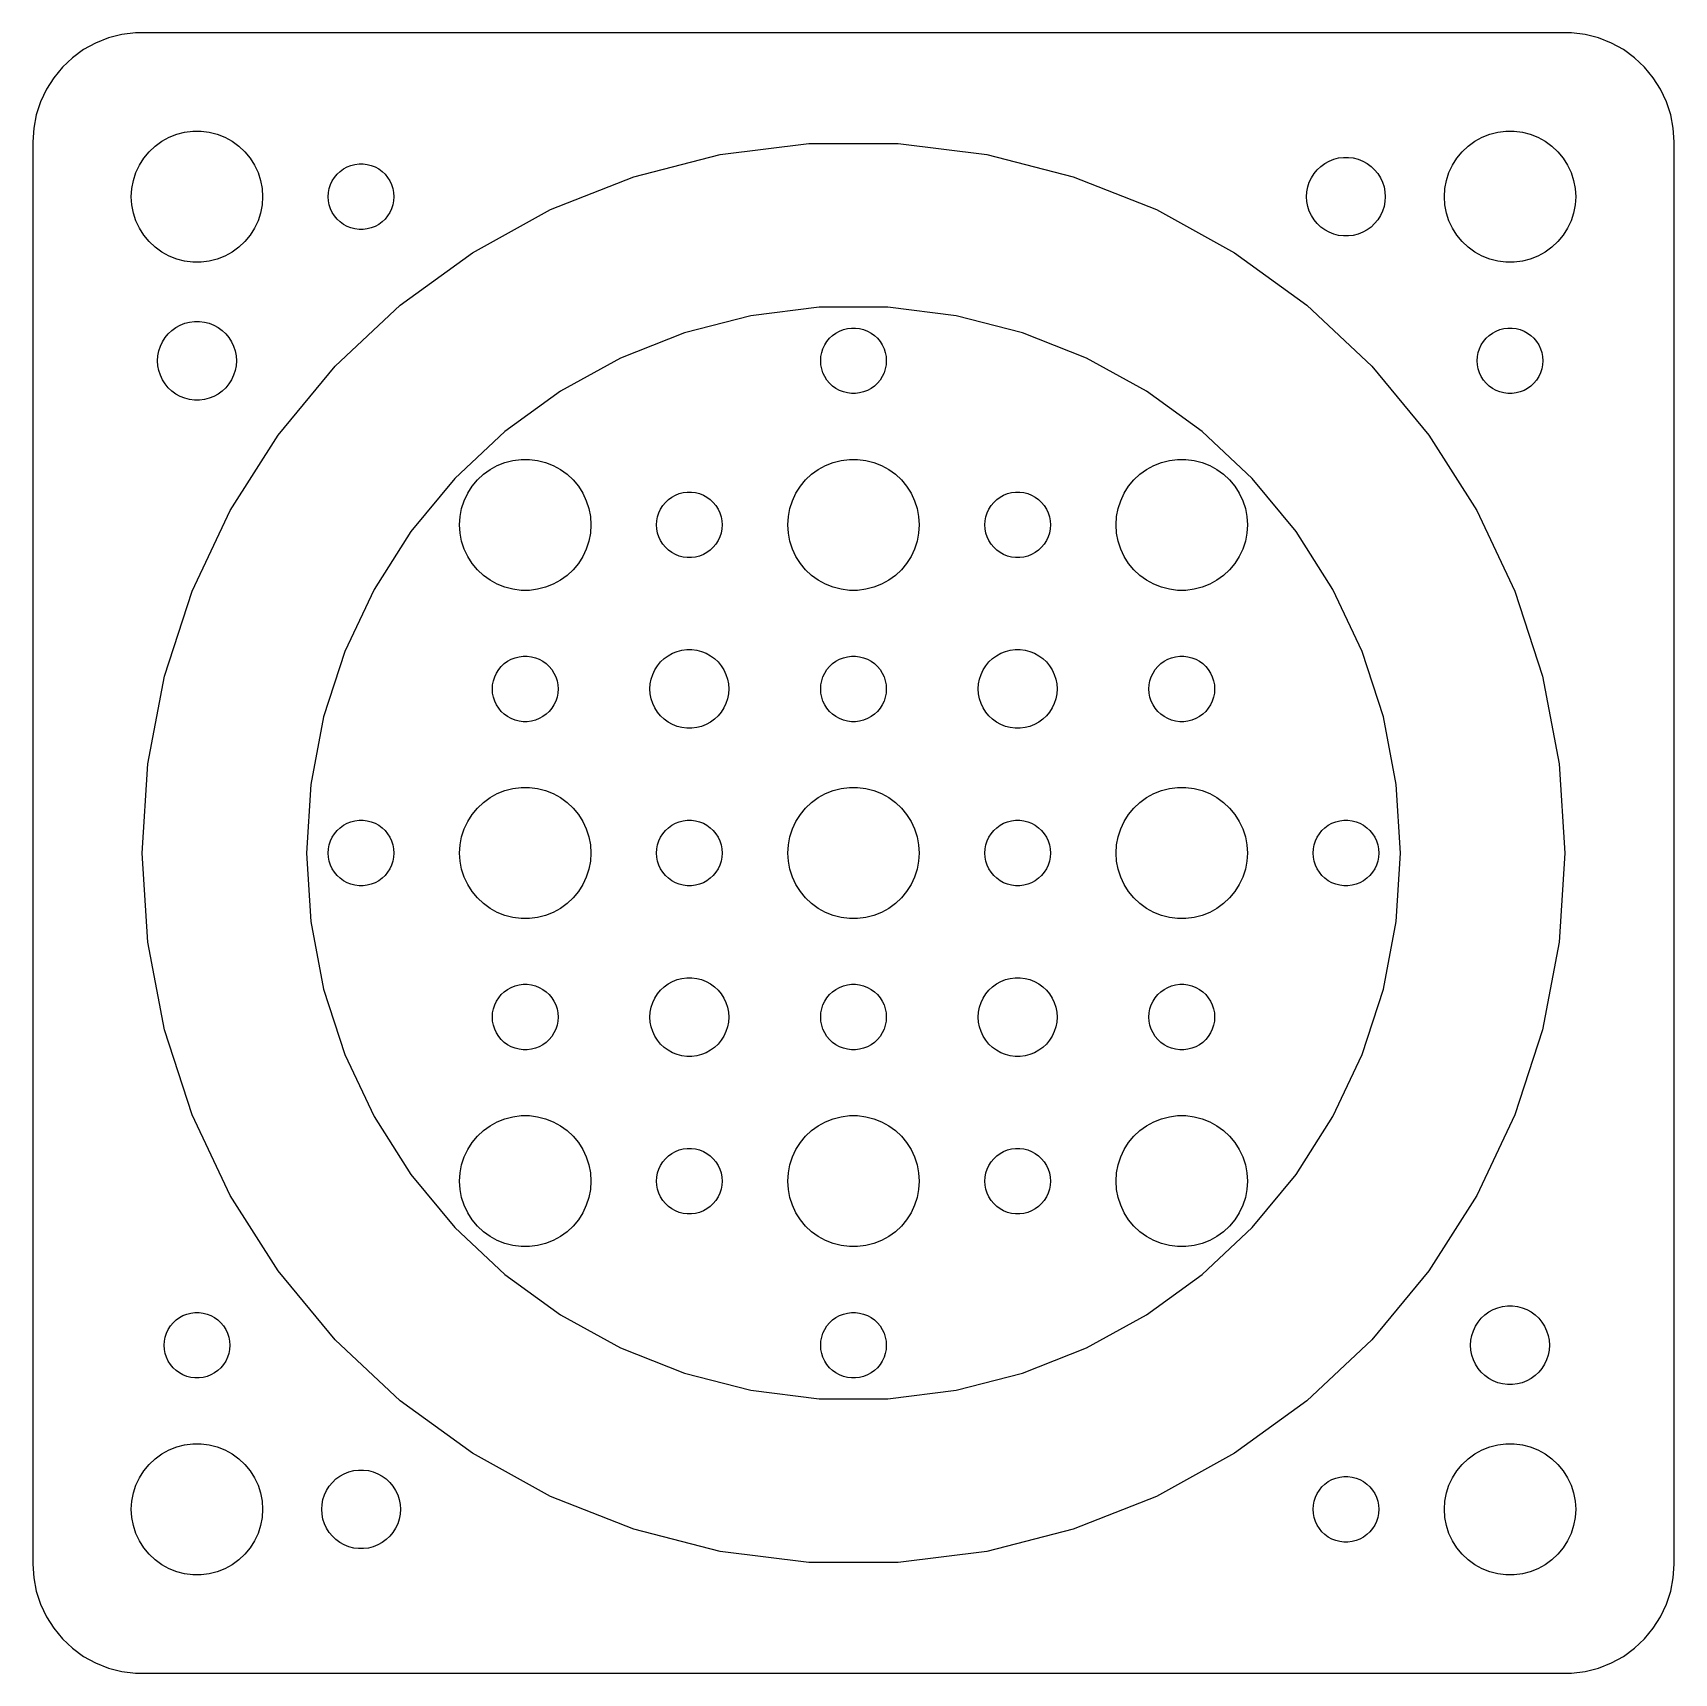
# Model space of a CAD drawing. Header units: metres. Extents: x -37.5 to 37.5, y -37.5 to 37.5.
import ezdxf

# ---------------------------------------------------------------- set-up
doc = ezdxf.new("R2010")
doc.units = ezdxf.units.M

msp = doc.modelspace()

# ---------------------------------------------------------------- linework, layer by layer
for p, q in [((-34.6289, 37.0241), (-35.1791, 36.7216)), ((-34.0451, 37.2553), (-34.6289, 37.0241)), ((-33.4369, 37.4114), (-34.0451, 37.2553)), ((-32.8139, 37.4901), (-33.4369, 37.4114)), ((32.8139, 37.4901), (-32.8139, 37.4901)), ((33.4369, 37.4114), (32.8139, 37.4901)), ((34.0451, 37.2553), (33.4369, 37.4114)), ((34.6289, 37.0241), (34.0451, 37.2553)), ((35.1791, 36.7216), (34.6289, 37.0241)), ((-35.6871, 36.3526), (-36.1448, 35.9227)), ((-35.1791, 36.7216), (-35.6871, 36.3526)), ((35.6871, 36.3526), (35.1791, 36.7216)), ((36.1448, 35.9227), (35.6871, 36.3526)), ((-36.5451, 35.4389), (-36.8815, 34.9088)), ((-36.1448, 35.9227), (-36.5451, 35.4389)), ((36.5451, 35.4389), (36.1448, 35.9227)), ((36.8815, 34.9088), (36.5451, 35.4389)), ((-36.8815, 34.9088), (-37.1489, 34.3406)), ((37.1489, 34.3406), (36.8815, 34.9088)), ((-37.1489, 34.3406), (-37.3429, 33.7434)), ((37.3429, 33.7434), (37.1489, 34.3406)), ((-37.4606, 33.1267), (-37.5, 32.5)), ((-37.3429, 33.7434), (-37.4606, 33.1267)), ((37.4606, 33.1267), (37.3429, 33.7434)), ((37.5, 32.5), (37.4606, 33.1267)), ((-37.5, 32.5), (-37.5, -32.5)), ((-32.1869, 32.0536), (-31.9123, 32.3115)), ((-31.9123, 32.3115), (-31.6075, 32.533)), ((-31.6075, 32.533), (-31.2773, 32.7145)), ((-31.2773, 32.7145), (-30.927, 32.8532)), ((-30.927, 32.8532), (-30.5621, 32.9469)), ((-30.5621, 32.9469), (-30.1884, 32.9941)), ((-30.1884, 32.9941), (-29.8116, 32.9941)), ((-29.8116, 32.9941), (-29.4379, 32.9469)), ((-29.4379, 32.9469), (-29.0729, 32.8532)), ((-29.0729, 32.8532), (-28.7227, 32.7145)), ((-28.7227, 32.7145), (-28.3925, 32.533)), ((-28.3925, 32.533), (-28.0877, 32.3115)), ((-28.0877, 32.3115), (-27.8131, 32.0536)), ((-6.08989, 31.9243), (-2.04068, 32.4359)), ((-2.04068, 32.4359), (2.04068, 32.4359)), ((2.04068, 32.4359), (6.08989, 31.9243)), ((27.8131, 32.0536), (28.0877, 32.3115)), ((28.0877, 32.3115), (28.3925, 32.533)), ((28.3925, 32.533), (28.7227, 32.7145)), ((28.7227, 32.7145), (29.0729, 32.8532)), ((29.0729, 32.8532), (29.4379, 32.9469)), ((29.4379, 32.9469), (29.8116, 32.9941)), ((29.8116, 32.9941), (30.1884, 32.9941)), ((30.1884, 32.9941), (30.5621, 32.9469)), ((30.5621, 32.9469), (30.927, 32.8532)), ((30.927, 32.8532), (31.2773, 32.7145)), ((31.2773, 32.7145), (31.6075, 32.533)), ((31.6075, 32.533), (31.9123, 32.3115)), ((31.9123, 32.3115), (32.1869, 32.0536)), ((37.5, -32.5), (37.5, 32.5)), ((-32.6289, 31.4453), (-32.427, 31.7634)), ((-32.427, 31.7634), (-32.1869, 32.0536)), ((-27.8131, 32.0536), (-27.5729, 31.7634)), ((-27.5729, 31.7634), (-27.3711, 31.4453)), ((-10.043, 30.9093), (-6.08989, 31.9243)), ((6.08989, 31.9243), (10.043, 30.9093)), ((21.3526, 31.3869), (21.5355, 31.5198)), ((21.5355, 31.5198), (21.7336, 31.6287)), ((21.7336, 31.6287), (21.9438, 31.7119)), ((21.9438, 31.7119), (22.1627, 31.7681)), ((22.1627, 31.7681), (22.387, 31.7964)), ((22.387, 31.7964), (22.613, 31.7964)), ((22.613, 31.7964), (22.8373, 31.7681)), ((22.8373, 31.7681), (23.0562, 31.7119)), ((23.0562, 31.7119), (23.2664, 31.6287)), ((23.2664, 31.6287), (23.4645, 31.5198)), ((23.4645, 31.5198), (23.6474, 31.3869)), ((27.3711, 31.4453), (27.5729, 31.7634)), ((27.5729, 31.7634), (27.8131, 32.0536)), ((32.1869, 32.0536), (32.427, 31.7634)), ((32.427, 31.7634), (32.6289, 31.4453)), ((-32.9057, 30.7461), (-32.7893, 31.1044)), ((-32.7893, 31.1044), (-32.6289, 31.4453)), ((-27.3711, 31.4453), (-27.2107, 31.1044)), ((-27.2107, 31.1044), (-27.0942, 30.7461)), ((-23.8145, 30.7226), (-23.7135, 30.8817)), ((-23.7135, 30.8817), (-23.5934, 31.0268)), ((-23.5934, 31.0268), (-23.4561, 31.1558)), ((-23.4561, 31.1558), (-23.3037, 31.2665)), ((-23.3037, 31.2665), (-23.1387, 31.3572)), ((-23.1387, 31.3572), (-22.9635, 31.4266)), ((-22.9635, 31.4266), (-22.7811, 31.4734)), ((-22.7811, 31.4734), (-22.5942, 31.497)), ((-22.5942, 31.497), (-22.4058, 31.497)), ((-22.4058, 31.497), (-22.2189, 31.4734)), ((-22.2189, 31.4734), (-22.0365, 31.4266)), ((-22.0365, 31.4266), (-21.8613, 31.3572)), ((-21.8613, 31.3572), (-21.6963, 31.2665)), ((-21.6963, 31.2665), (-21.5439, 31.1558)), ((-21.5439, 31.1558), (-21.4065, 31.0268)), ((-21.4065, 31.0268), (-21.2865, 30.8817)), ((-21.2865, 30.8817), (-21.1855, 30.7226)), ((-13.8378, 29.4069), (-10.043, 30.9093)), ((10.043, 30.9093), (13.8378, 29.4069)), ((20.8264, 30.6626), (20.9226, 30.8672)), ((20.9226, 30.8672), (21.0438, 31.058)), ((21.0438, 31.058), (21.1879, 31.2322)), ((21.1879, 31.2322), (21.3526, 31.3869)), ((23.6474, 31.3869), (23.8121, 31.2322)), ((23.8121, 31.2322), (23.9562, 31.058)), ((23.9562, 31.058), (24.0773, 30.8672)), ((24.0773, 30.8672), (24.1736, 30.6626)), ((27.0942, 30.7461), (27.2107, 31.1044)), ((27.2107, 31.1044), (27.3711, 31.4453)), ((32.6289, 31.4453), (32.7893, 31.1044)), ((32.7893, 31.1044), (32.9057, 30.7461)), ((-33, 30), (-32.9763, 30.376)), ((-32.9763, 29.624), (-33, 30)), ((-32.9763, 30.376), (-32.9057, 30.7461)), ((-27.0942, 30.7461), (-27.0237, 30.376)), ((-27.0237, 30.376), (-27, 30)), ((-27, 30), (-27.0237, 29.624)), ((-24, 30), (-23.9882, 30.188)), ((-23.9882, 29.812), (-24, 30)), ((-23.9882, 30.188), (-23.9529, 30.373)), ((-23.9529, 30.373), (-23.8947, 30.5522)), ((-23.8947, 30.5522), (-23.8145, 30.7226)), ((-21.1855, 30.7226), (-21.1053, 30.5522)), ((-21.1053, 30.5522), (-21.0471, 30.373)), ((-21.0471, 30.373), (-21.0118, 30.188)), ((-21.0118, 30.188), (-21, 30)), ((-21, 30), (-21.0118, 29.812)), ((20.7, 30), (20.7142, 30.2256)), ((20.7142, 29.7744), (20.7, 30)), ((20.7142, 30.2256), (20.7565, 30.4476)), ((20.7565, 30.4476), (20.8264, 30.6626)), ((24.1736, 30.6626), (24.2434, 30.4476)), ((24.2434, 30.4476), (24.2858, 30.2256)), ((24.2858, 30.2256), (24.3, 30)), ((24.3, 30), (24.2858, 29.7744)), ((27, 30), (27.0237, 30.376)), ((27.0237, 29.624), (27, 30)), ((27.0237, 30.376), (27.0942, 30.7461)), ((32.9057, 30.7461), (32.9763, 30.376)), ((32.9763, 30.376), (33, 30)), ((33, 30), (32.9763, 29.624)), ((-32.9057, 29.2539), (-32.9763, 29.624)), ((-32.7893, 28.8956), (-32.9057, 29.2539)), ((-27.0942, 29.2539), (-27.2107, 28.8956)), ((-27.0237, 29.624), (-27.0942, 29.2539)), ((-23.9529, 29.627), (-23.9882, 29.812)), ((-23.8947, 29.4478), (-23.9529, 29.627)), ((-23.8145, 29.2774), (-23.8947, 29.4478)), ((-23.7135, 29.1183), (-23.8145, 29.2774)), ((-21.1855, 29.2774), (-21.2865, 29.1183)), ((-21.1053, 29.4478), (-21.1855, 29.2774)), ((-21.0471, 29.627), (-21.1053, 29.4478)), ((-21.0118, 29.812), (-21.0471, 29.627)), ((-17.4144, 27.4406), (-13.8378, 29.4069)), ((13.8378, 29.4069), (17.4144, 27.4406)), ((20.7565, 29.5524), (20.7142, 29.7744)), ((20.8264, 29.3374), (20.7565, 29.5524)), ((20.9226, 29.1328), (20.8264, 29.3374)), ((24.1736, 29.3374), (24.0773, 29.1328)), ((24.2434, 29.5524), (24.1736, 29.3374)), ((24.2858, 29.7744), (24.2434, 29.5524)), ((27.0942, 29.2539), (27.0237, 29.624)), ((27.2107, 28.8956), (27.0942, 29.2539)), ((32.9057, 29.2539), (32.7893, 28.8956)), ((32.9763, 29.624), (32.9057, 29.2539)), ((-32.6289, 28.5547), (-32.7893, 28.8956)), ((-32.427, 28.2366), (-32.6289, 28.5547)), ((-27.3711, 28.5547), (-27.5729, 28.2366)), ((-27.2107, 28.8956), (-27.3711, 28.5547)), ((-23.5934, 28.9732), (-23.7135, 29.1183)), ((-23.4561, 28.8442), (-23.5934, 28.9732)), ((-23.3037, 28.7335), (-23.4561, 28.8442)), ((-23.1387, 28.6427), (-23.3037, 28.7335)), ((-22.9635, 28.5734), (-23.1387, 28.6427)), ((-22.7811, 28.5266), (-22.9635, 28.5734)), ((-22.5942, 28.503), (-22.7811, 28.5266)), ((-22.4058, 28.503), (-22.5942, 28.503)), ((-22.2189, 28.5266), (-22.4058, 28.503)), ((-22.0365, 28.5734), (-22.2189, 28.5266)), ((-21.8613, 28.6427), (-22.0365, 28.5734)), ((-21.6963, 28.7335), (-21.8613, 28.6427)), ((-21.5439, 28.8442), (-21.6963, 28.7335)), ((-21.4065, 28.9732), (-21.5439, 28.8442)), ((-21.2865, 29.1183), (-21.4065, 28.9732)), ((21.0438, 28.942), (20.9226, 29.1328)), ((21.1879, 28.7678), (21.0438, 28.942)), ((21.3526, 28.6131), (21.1879, 28.7678)), ((21.5355, 28.4802), (21.3526, 28.6131)), ((23.6474, 28.6131), (23.4645, 28.4802)), ((23.8121, 28.7678), (23.6474, 28.6131)), ((23.9562, 28.942), (23.8121, 28.7678)), ((24.0773, 29.1328), (23.9562, 28.942)), ((27.3711, 28.5547), (27.2107, 28.8956)), ((27.5729, 28.2366), (27.3711, 28.5547)), ((32.6289, 28.5547), (32.427, 28.2366)), ((32.7893, 28.8956), (32.6289, 28.5547)), ((-32.1869, 27.9464), (-32.427, 28.2366)), ((-31.9123, 27.6884), (-32.1869, 27.9464)), ((-27.8131, 27.9464), (-28.0877, 27.6884)), ((-27.5729, 28.2366), (-27.8131, 27.9464)), ((21.7336, 28.3713), (21.5355, 28.4802)), ((21.9438, 28.2881), (21.7336, 28.3713)), ((22.1627, 28.2319), (21.9438, 28.2881)), ((22.387, 28.2036), (22.1627, 28.2319)), ((22.613, 28.2036), (22.387, 28.2036)), ((22.8373, 28.2319), (22.613, 28.2036)), ((23.0562, 28.2881), (22.8373, 28.2319)), ((23.2664, 28.3713), (23.0562, 28.2881)), ((23.4645, 28.4802), (23.2664, 28.3713)), ((27.8131, 27.9464), (27.5729, 28.2366)), ((28.0877, 27.6884), (27.8131, 27.9464)), ((32.1869, 27.9464), (31.9123, 27.6884)), ((32.427, 28.2366), (32.1869, 27.9464)), ((-31.6075, 27.467), (-31.9123, 27.6884)), ((-31.2773, 27.2855), (-31.6075, 27.467)), ((-30.927, 27.1468), (-31.2773, 27.2855)), ((-30.5621, 27.0531), (-30.927, 27.1468)), ((-30.1884, 27.0059), (-30.5621, 27.0531)), ((-29.8116, 27.0059), (-30.1884, 27.0059)), ((-29.4379, 27.0531), (-29.8116, 27.0059)), ((-29.0729, 27.1468), (-29.4379, 27.0531)), ((-28.7227, 27.2855), (-29.0729, 27.1468)), ((-28.3925, 27.467), (-28.7227, 27.2855)), ((-28.0877, 27.6884), (-28.3925, 27.467)), ((-20.7163, 25.0417), (-17.4144, 27.4406)), ((17.4144, 27.4406), (20.7163, 25.0417)), ((28.3925, 27.467), (28.0877, 27.6884)), ((28.7227, 27.2855), (28.3925, 27.467)), ((29.0729, 27.1468), (28.7227, 27.2855)), ((29.4379, 27.0531), (29.0729, 27.1468)), ((29.8116, 27.0059), (29.4379, 27.0531)), ((30.1884, 27.0059), (29.8116, 27.0059)), ((30.5621, 27.0531), (30.1884, 27.0059)), ((30.927, 27.1468), (30.5621, 27.0531)), ((31.2773, 27.2855), (30.927, 27.1468)), ((31.6075, 27.467), (31.2773, 27.2855)), ((31.9123, 27.6884), (31.6075, 27.467)), ((-23.6915, 22.2478), (-20.7163, 25.0417)), ((-1.56975, 24.9507), (-4.68452, 24.5572)), ((1.56975, 24.9507), (-1.56975, 24.9507)), ((4.68452, 24.5572), (1.56975, 24.9507)), ((20.7163, 25.0417), (23.6915, 22.2478)), ((-31.1474, 23.8869), (-30.9645, 24.0198)), ((-30.9645, 24.0198), (-30.7664, 24.1287)), ((-30.7664, 24.1287), (-30.5562, 24.2119)), ((-30.5562, 24.2119), (-30.3373, 24.2681)), ((-30.3373, 24.2681), (-30.113, 24.2964)), ((-30.113, 24.2964), (-29.887, 24.2964)), ((-29.887, 24.2964), (-29.6627, 24.2681)), ((-29.6627, 24.2681), (-29.4438, 24.2119)), ((-29.4438, 24.2119), (-29.2336, 24.1287)), ((-29.2336, 24.1287), (-29.0355, 24.0198)), ((-29.0355, 24.0198), (-28.8526, 23.8869)), ((-4.68452, 24.5572), (-7.72542, 23.7764)), ((7.72542, 23.7764), (4.68452, 24.5572)), ((-31.6736, 23.1626), (-31.5773, 23.3672)), ((-31.5773, 23.3672), (-31.4562, 23.558)), ((-31.4562, 23.558), (-31.3121, 23.7322)), ((-31.3121, 23.7322), (-31.1474, 23.8869)), ((-28.8526, 23.8869), (-28.6879, 23.7322)), ((-28.6879, 23.7322), (-28.5438, 23.558)), ((-28.5438, 23.558), (-28.4226, 23.3672)), ((-28.4226, 23.3672), (-28.3264, 23.1626)), ((-7.72542, 23.7764), (-10.6445, 22.6207)), ((-1.31445, 23.2226), (-1.21352, 23.3817)), ((-1.21352, 23.3817), (-1.09344, 23.5268)), ((-1.09344, 23.5268), (-0.956131, 23.6558)), ((-0.956131, 23.6558), (-0.803726, 23.7665)), ((-0.803726, 23.7665), (-0.638657, 23.8572)), ((-0.638657, 23.8572), (-0.463516, 23.9266)), ((-0.463516, 23.9266), (-0.281067, 23.9734)), ((-0.281067, 23.9734), (-0.094177, 23.997)), ((-0.094177, 23.997), (0.094177, 23.997)), ((0.094177, 23.997), (0.281067, 23.9734)), ((0.281067, 23.9734), (0.463516, 23.9266)), ((0.463516, 23.9266), (0.638657, 23.8572)), ((0.638657, 23.8572), (0.803726, 23.7665)), ((0.803726, 23.7665), (0.956131, 23.6558)), ((0.956131, 23.6558), (1.09344, 23.5268)), ((1.09344, 23.5268), (1.21352, 23.3817)), ((1.21352, 23.3817), (1.31445, 23.2226)), ((10.6445, 22.6207), (7.72542, 23.7764)), ((28.6855, 23.2226), (28.7865, 23.3817)), ((28.7865, 23.3817), (28.9065, 23.5268)), ((28.9065, 23.5268), (29.0439, 23.6558)), ((29.0439, 23.6558), (29.1963, 23.7665)), ((29.1963, 23.7665), (29.3613, 23.8572)), ((29.3613, 23.8572), (29.5365, 23.9266)), ((29.5365, 23.9266), (29.7189, 23.9734)), ((29.7189, 23.9734), (29.9058, 23.997)), ((29.9058, 23.997), (30.0942, 23.997)), ((30.0942, 23.997), (30.2811, 23.9734)), ((30.2811, 23.9734), (30.4635, 23.9266)), ((30.4635, 23.9266), (30.6387, 23.8572)), ((30.6387, 23.8572), (30.8037, 23.7665)), ((30.8037, 23.7665), (30.9561, 23.6558)), ((30.9561, 23.6558), (31.0934, 23.5268)), ((31.0934, 23.5268), (31.2135, 23.3817)), ((31.2135, 23.3817), (31.3145, 23.2226)), ((-31.8, 22.5), (-31.7858, 22.7256)), ((-31.7858, 22.2744), (-31.8, 22.5)), ((-31.7858, 22.7256), (-31.7434, 22.9476)), ((-31.7434, 22.9476), (-31.6736, 23.1626)), ((-28.3264, 23.1626), (-28.2565, 22.9476)), ((-28.2565, 22.9476), (-28.2142, 22.7256)), ((-28.2142, 22.7256), (-28.2, 22.5)), ((-28.2, 22.5), (-28.2142, 22.2744)), ((-10.6445, 22.6207), (-13.3957, 21.1082)), ((-1.5, 22.5), (-1.48816, 22.688)), ((-1.48816, 22.312), (-1.5, 22.5)), ((-1.48816, 22.688), (-1.45287, 22.873)), ((-1.45287, 22.873), (-1.39465, 23.0522)), ((-1.39465, 23.0522), (-1.31445, 23.2226)), ((1.31445, 23.2226), (1.39465, 23.0522)), ((1.39465, 23.0522), (1.45287, 22.873)), ((1.45287, 22.873), (1.48816, 22.688)), ((1.48816, 22.688), (1.5, 22.5)), ((1.5, 22.5), (1.48816, 22.312)), ((13.3957, 21.1082), (10.6445, 22.6207)), ((28.5, 22.5), (28.5118, 22.688)), ((28.5118, 22.312), (28.5, 22.5)), ((28.5118, 22.688), (28.5471, 22.873)), ((28.5471, 22.873), (28.6053, 23.0522)), ((28.6053, 23.0522), (28.6855, 23.2226)), ((31.3145, 23.2226), (31.3947, 23.0522)), ((31.3947, 23.0522), (31.4529, 22.873)), ((31.4529, 22.873), (31.4882, 22.688)), ((31.4882, 22.688), (31.5, 22.5)), ((31.5, 22.5), (31.4882, 22.312)), ((-31.7434, 22.0524), (-31.7858, 22.2744)), ((-31.6736, 21.8374), (-31.7434, 22.0524)), ((-31.5773, 21.6328), (-31.6736, 21.8374)), ((-28.3264, 21.8374), (-28.4226, 21.6328)), ((-28.2565, 22.0524), (-28.3264, 21.8374)), ((-28.2142, 22.2744), (-28.2565, 22.0524)), ((-26.293, 19.103), (-23.6915, 22.2478)), ((-1.45287, 22.127), (-1.48816, 22.312)), ((-1.39465, 21.9478), (-1.45287, 22.127)), ((-1.31445, 21.7774), (-1.39465, 21.9478)), ((-1.21352, 21.6183), (-1.31445, 21.7774)), ((1.31445, 21.7774), (1.21352, 21.6183)), ((1.39465, 21.9478), (1.31445, 21.7774)), ((1.45287, 22.127), (1.39465, 21.9478)), ((1.48816, 22.312), (1.45287, 22.127)), ((23.6915, 22.2478), (26.293, 19.103)), ((28.5471, 22.127), (28.5118, 22.312)), ((28.6053, 21.9478), (28.5471, 22.127)), ((28.6855, 21.7774), (28.6053, 21.9478)), ((28.7865, 21.6183), (28.6855, 21.7774)), ((31.3145, 21.7774), (31.2135, 21.6183)), ((31.3947, 21.9478), (31.3145, 21.7774)), ((31.4529, 22.127), (31.3947, 21.9478)), ((31.4882, 22.312), (31.4529, 22.127)), ((-31.4562, 21.442), (-31.5773, 21.6328)), ((-31.3121, 21.2678), (-31.4562, 21.442)), ((-31.1474, 21.1131), (-31.3121, 21.2678)), ((-30.9645, 20.9802), (-31.1474, 21.1131)), ((-28.8526, 21.1131), (-29.0355, 20.9802)), ((-28.6879, 21.2678), (-28.8526, 21.1131)), ((-28.5438, 21.442), (-28.6879, 21.2678)), ((-28.4226, 21.6328), (-28.5438, 21.442)), ((-13.3957, 21.1082), (-15.9356, 19.2628)), ((-1.09344, 21.4732), (-1.21352, 21.6183)), ((-0.956131, 21.3442), (-1.09344, 21.4732)), ((-0.803726, 21.2335), (-0.956131, 21.3442)), ((-0.638657, 21.1427), (-0.803726, 21.2335)), ((-0.463516, 21.0734), (-0.638657, 21.1427)), ((-0.281067, 21.0266), (-0.463516, 21.0734)), ((-0.094177, 21.003), (-0.281067, 21.0266)), ((0.094177, 21.003), (-0.094177, 21.003)), ((0.281067, 21.0266), (0.094177, 21.003)), ((0.463516, 21.0734), (0.281067, 21.0266)), ((0.638657, 21.1427), (0.463516, 21.0734)), ((0.803726, 21.2335), (0.638657, 21.1427)), ((0.956131, 21.3442), (0.803726, 21.2335)), ((1.09344, 21.4732), (0.956131, 21.3442)), ((1.21352, 21.6183), (1.09344, 21.4732)), ((15.9356, 19.2628), (13.3957, 21.1082)), ((28.9065, 21.4732), (28.7865, 21.6183)), ((29.0439, 21.3442), (28.9065, 21.4732)), ((29.1963, 21.2335), (29.0439, 21.3442)), ((29.3613, 21.1427), (29.1963, 21.2335)), ((29.5365, 21.0734), (29.3613, 21.1427)), ((29.7189, 21.0266), (29.5365, 21.0734)), ((29.9058, 21.003), (29.7189, 21.0266)), ((30.0942, 21.003), (29.9058, 21.003)), ((30.2811, 21.0266), (30.0942, 21.003)), ((30.4635, 21.0734), (30.2811, 21.0266)), ((30.6387, 21.1427), (30.4635, 21.0734)), ((30.8037, 21.2335), (30.6387, 21.1427)), ((30.9561, 21.3442), (30.8037, 21.2335)), ((31.0934, 21.4732), (30.9561, 21.3442)), ((31.2135, 21.6183), (31.0934, 21.4732)), ((-30.7664, 20.8713), (-30.9645, 20.9802)), ((-30.5562, 20.7881), (-30.7664, 20.8713)), ((-30.3373, 20.7319), (-30.5562, 20.7881)), ((-30.113, 20.7036), (-30.3373, 20.7319)), ((-29.887, 20.7036), (-30.113, 20.7036)), ((-29.6627, 20.7319), (-29.887, 20.7036)), ((-29.4438, 20.7881), (-29.6627, 20.7319)), ((-29.2336, 20.8713), (-29.4438, 20.7881)), ((-29.0355, 20.9802), (-29.2336, 20.8713)), ((-28.48, 15.657), (-26.293, 19.103)), ((-15.9356, 19.2628), (-18.2242, 17.1137)), ((18.2242, 17.1137), (15.9356, 19.2628)), ((26.293, 19.103), (28.48, 15.657)), ((-17.1869, 17.0536), (-16.9123, 17.3115)), ((-16.9123, 17.3115), (-16.6075, 17.533)), ((-16.6075, 17.533), (-16.2773, 17.7145)), ((-16.2773, 17.7145), (-15.927, 17.8532)), ((-15.927, 17.8532), (-15.5621, 17.9469)), ((-15.5621, 17.9469), (-15.1884, 17.9941)), ((-15.1884, 17.9941), (-14.8116, 17.9941)), ((-14.8116, 17.9941), (-14.4379, 17.9469)), ((-14.4379, 17.9469), (-14.0729, 17.8532)), ((-14.0729, 17.8532), (-13.7227, 17.7145)), ((-13.7227, 17.7145), (-13.3925, 17.533)), ((-13.3925, 17.533), (-13.0877, 17.3115)), ((-13.0877, 17.3115), (-12.8131, 17.0536)), ((-2.1869, 17.0536), (-1.91226, 17.3115)), ((-1.91226, 17.3115), (-1.60747, 17.533)), ((-1.60747, 17.533), (-1.27733, 17.7145)), ((-1.27733, 17.7145), (-0.927048, 17.8532)), ((-0.927048, 17.8532), (-0.562134, 17.9469)), ((-0.562134, 17.9469), (-0.18837, 17.9941)), ((-0.18837, 17.9941), (0.18837, 17.9941)), ((0.18837, 17.9941), (0.562134, 17.9469)), ((0.562134, 17.9469), (0.927048, 17.8532)), ((0.927048, 17.8532), (1.27733, 17.7145)), ((1.27733, 17.7145), (1.60747, 17.533)), ((1.60747, 17.533), (1.91226, 17.3115)), ((1.91226, 17.3115), (2.1869, 17.0536)), ((12.8131, 17.0536), (13.0877, 17.3115)), ((13.0877, 17.3115), (13.3925, 17.533)), ((13.3925, 17.533), (13.7227, 17.7145)), ((13.7227, 17.7145), (14.0729, 17.8532)), ((14.0729, 17.8532), (14.4379, 17.9469)), ((14.4379, 17.9469), (14.8116, 17.9941)), ((14.8116, 17.9941), (15.1884, 17.9941)), ((15.1884, 17.9941), (15.5621, 17.9469)), ((15.5621, 17.9469), (15.927, 17.8532)), ((15.927, 17.8532), (16.2773, 17.7145)), ((16.2773, 17.7145), (16.6075, 17.533)), ((16.6075, 17.533), (16.9123, 17.3115)), ((16.9123, 17.3115), (17.1869, 17.0536)), ((-18.2242, 17.1137), (-20.2254, 14.6946)), ((-17.6289, 16.4453), (-17.427, 16.7634)), ((-17.427, 16.7634), (-17.1869, 17.0536)), ((-12.8131, 17.0536), (-12.5729, 16.7634)), ((-12.5729, 16.7634), (-12.3711, 16.4453)), ((-2.62891, 16.4453), (-2.42705, 16.7634)), ((-2.42705, 16.7634), (-2.1869, 17.0536)), ((2.1869, 17.0536), (2.42705, 16.7634)), ((2.42705, 16.7634), (2.62891, 16.4453)), ((12.3711, 16.4453), (12.5729, 16.7634)), ((12.5729, 16.7634), (12.8131, 17.0536)), ((17.1869, 17.0536), (17.427, 16.7634)), ((17.427, 16.7634), (17.6289, 16.4453)), ((20.2254, 14.6946), (18.2242, 17.1137)), ((-17.9057, 15.7461), (-17.7893, 16.1044)), ((-17.7893, 16.1044), (-17.6289, 16.4453)), ((-12.3711, 16.4453), (-12.2107, 16.1044)), ((-12.2107, 16.1044), (-12.0942, 15.7461)), ((-8.81445, 15.7226), (-8.71352, 15.8817)), ((-8.71352, 15.8817), (-8.59344, 16.0268)), ((-8.59344, 16.0268), (-8.45613, 16.1558)), ((-8.45613, 16.1558), (-8.30373, 16.2665)), ((-8.30373, 16.2665), (-8.13866, 16.3572)), ((-8.13866, 16.3572), (-7.96352, 16.4266)), ((-7.96352, 16.4266), (-7.78107, 16.4734)), ((-7.78107, 16.4734), (-7.59418, 16.497)), ((-7.59418, 16.497), (-7.40581, 16.497)), ((-7.40581, 16.497), (-7.21892, 16.4734)), ((-7.21892, 16.4734), (-7.03647, 16.4266)), ((-7.03647, 16.4266), (-6.86133, 16.3572)), ((-6.86133, 16.3572), (-6.69626, 16.2665)), ((-6.69626, 16.2665), (-6.54385, 16.1558)), ((-6.54385, 16.1558), (-6.40654, 16.0268)), ((-6.40654, 16.0268), (-6.28647, 15.8817)), ((-6.28647, 15.8817), (-6.18553, 15.7226)), ((-2.90575, 15.7461), (-2.78932, 16.1044)), ((-2.78932, 16.1044), (-2.62891, 16.4453)), ((2.62891, 16.4453), (2.78932, 16.1044)), ((2.78932, 16.1044), (2.90575, 15.7461)), ((6.18553, 15.7226), (6.28647, 15.8817)), ((6.28647, 15.8817), (6.40654, 16.0268)), ((6.40654, 16.0268), (6.54385, 16.1558)), ((6.54385, 16.1558), (6.69626, 16.2665)), ((6.69626, 16.2665), (6.86133, 16.3572)), ((6.86133, 16.3572), (7.03647, 16.4266)), ((7.03647, 16.4266), (7.21892, 16.4734)), ((7.21892, 16.4734), (7.40581, 16.497)), ((7.40581, 16.497), (7.59418, 16.497)), ((7.59418, 16.497), (7.78107, 16.4734)), ((7.78107, 16.4734), (7.96352, 16.4266)), ((7.96352, 16.4266), (8.13866, 16.3572)), ((8.13866, 16.3572), (8.30373, 16.2665)), ((8.30373, 16.2665), (8.45613, 16.1558)), ((8.45613, 16.1558), (8.59344, 16.0268)), ((8.59344, 16.0268), (8.71352, 15.8817)), ((8.71352, 15.8817), (8.81445, 15.7226)), ((12.0942, 15.7461), (12.2107, 16.1044)), ((12.2107, 16.1044), (12.3711, 16.4453)), ((17.6289, 16.4453), (17.7893, 16.1044)), ((17.7893, 16.1044), (17.9057, 15.7461)), ((-30.2177, 11.964), (-28.48, 15.657)), ((-18, 15), (-17.9763, 15.376)), ((-17.9763, 14.624), (-18, 15)), ((-17.9763, 15.376), (-17.9057, 15.7461)), ((-12.0942, 15.7461), (-12.0237, 15.376)), ((-12.0237, 15.376), (-12, 15)), ((-12, 15), (-12.0237, 14.624)), ((-9, 15), (-8.98816, 15.188)), ((-8.98816, 14.812), (-9, 15)), ((-8.98816, 15.188), (-8.95287, 15.373)), ((-8.95287, 15.373), (-8.89465, 15.5522)), ((-8.89465, 15.5522), (-8.81445, 15.7226)), ((-6.18553, 15.7226), (-6.10533, 15.5522)), ((-6.10533, 15.5522), (-6.04712, 15.373)), ((-6.04712, 15.373), (-6.01183, 15.188)), ((-6.01183, 15.188), (-6, 15)), ((-6, 15), (-6.01183, 14.812)), ((-3, 15), (-2.97633, 15.376)), ((-2.97633, 14.624), (-3, 15)), ((-2.97633, 15.376), (-2.90575, 15.7461)), ((2.90575, 15.7461), (2.97633, 15.376)), ((2.97633, 15.376), (3, 15)), ((3, 15), (2.97633, 14.624)), ((6, 15), (6.01183, 15.188)), ((6.01183, 14.812), (6, 15)), ((6.01183, 15.188), (6.04712, 15.373)), ((6.04712, 15.373), (6.10533, 15.5522)), ((6.10533, 15.5522), (6.18553, 15.7226)), ((8.81445, 15.7226), (8.89465, 15.5522)), ((8.89465, 15.5522), (8.95287, 15.373)), ((8.95287, 15.373), (8.98816, 15.188)), ((8.98816, 15.188), (9, 15)), ((9, 15), (8.98816, 14.812)), ((12, 15), (12.0237, 15.376)), ((12.0237, 14.624), (12, 15)), ((12.0237, 15.376), (12.0942, 15.7461)), ((17.9057, 15.7461), (17.9763, 15.376)), ((17.9763, 15.376), (18, 15)), ((18, 15), (17.9763, 14.624)), ((28.48, 15.657), (30.2177, 11.964)), ((-20.2254, 14.6946), (-21.9077, 12.0438)), ((-17.9057, 14.2539), (-17.9763, 14.624)), ((-17.7893, 13.8956), (-17.9057, 14.2539)), ((-12.0942, 14.2539), (-12.2107, 13.8956)), ((-12.0237, 14.624), (-12.0942, 14.2539)), ((-8.95287, 14.627), (-8.98816, 14.812)), ((-8.89465, 14.4478), (-8.95287, 14.627)), ((-8.81445, 14.2774), (-8.89465, 14.4478)), ((-8.71352, 14.1183), (-8.81445, 14.2774)), ((-6.18553, 14.2774), (-6.28647, 14.1183)), ((-6.10533, 14.4478), (-6.18553, 14.2774)), ((-6.04712, 14.627), (-6.10533, 14.4478)), ((-6.01183, 14.812), (-6.04712, 14.627)), ((-2.90575, 14.2539), (-2.97633, 14.624)), ((-2.78932, 13.8956), (-2.90575, 14.2539)), ((2.90575, 14.2539), (2.78932, 13.8956)), ((2.97633, 14.624), (2.90575, 14.2539)), ((6.04712, 14.627), (6.01183, 14.812)), ((6.10533, 14.4478), (6.04712, 14.627)), ((6.18553, 14.2774), (6.10533, 14.4478)), ((6.28647, 14.1183), (6.18553, 14.2774)), ((8.81445, 14.2774), (8.71352, 14.1183)), ((8.89465, 14.4478), (8.81445, 14.2774)), ((8.95287, 14.627), (8.89465, 14.4478)), ((8.98816, 14.812), (8.95287, 14.627)), ((12.0942, 14.2539), (12.0237, 14.624)), ((12.2107, 13.8956), (12.0942, 14.2539)), ((17.9057, 14.2539), (17.7893, 13.8956)), ((17.9763, 14.624), (17.9057, 14.2539)), ((21.9077, 12.0438), (20.2254, 14.6946)), ((-17.6289, 13.5547), (-17.7893, 13.8956)), ((-17.427, 13.2366), (-17.6289, 13.5547)), ((-12.3711, 13.5547), (-12.5729, 13.2366)), ((-12.2107, 13.8956), (-12.3711, 13.5547)), ((-8.59344, 13.9732), (-8.71352, 14.1183)), ((-8.45613, 13.8442), (-8.59344, 13.9732)), ((-8.30373, 13.7335), (-8.45613, 13.8442)), ((-8.13866, 13.6427), (-8.30373, 13.7335)), ((-7.96352, 13.5734), (-8.13866, 13.6427)), ((-7.78107, 13.5266), (-7.96352, 13.5734)), ((-7.59418, 13.5029), (-7.78107, 13.5266)), ((-7.40581, 13.5029), (-7.59418, 13.5029)), ((-7.21892, 13.5266), (-7.40581, 13.5029)), ((-7.03647, 13.5734), (-7.21892, 13.5266)), ((-6.86133, 13.6427), (-7.03647, 13.5734)), ((-6.69626, 13.7335), (-6.86133, 13.6427)), ((-6.54385, 13.8442), (-6.69626, 13.7335)), ((-6.40654, 13.9732), (-6.54385, 13.8442)), ((-6.28647, 14.1183), (-6.40654, 13.9732)), ((-2.62891, 13.5547), (-2.78932, 13.8956)), ((-2.42705, 13.2366), (-2.62891, 13.5547)), ((2.62891, 13.5547), (2.42705, 13.2366)), ((2.78932, 13.8956), (2.62891, 13.5547)), ((6.40654, 13.9732), (6.28647, 14.1183)), ((6.54385, 13.8442), (6.40654, 13.9732)), ((6.69626, 13.7335), (6.54385, 13.8442)), ((6.86133, 13.6427), (6.69626, 13.7335)), ((7.03647, 13.5734), (6.86133, 13.6427)), ((7.21892, 13.5266), (7.03647, 13.5734)), ((7.40581, 13.5029), (7.21892, 13.5266)), ((7.59418, 13.5029), (7.40581, 13.5029)), ((7.78107, 13.5266), (7.59418, 13.5029)), ((7.96352, 13.5734), (7.78107, 13.5266)), ((8.13866, 13.6427), (7.96352, 13.5734)), ((8.30373, 13.7335), (8.13866, 13.6427)), ((8.45613, 13.8442), (8.30373, 13.7335)), ((8.59344, 13.9732), (8.45613, 13.8442)), ((8.71352, 14.1183), (8.59344, 13.9732)), ((12.3711, 13.5547), (12.2107, 13.8956)), ((12.5729, 13.2366), (12.3711, 13.5547)), ((17.6289, 13.5547), (17.427, 13.2366)), ((17.7893, 13.8956), (17.6289, 13.5547)), ((-17.1869, 12.9464), (-17.427, 13.2366)), ((-16.9123, 12.6884), (-17.1869, 12.9464)), ((-12.8131, 12.9464), (-13.0877, 12.6884)), ((-12.5729, 13.2366), (-12.8131, 12.9464)), ((-2.1869, 12.9464), (-2.42705, 13.2366)), ((-1.91226, 12.6884), (-2.1869, 12.9464)), ((2.1869, 12.9464), (1.91226, 12.6884)), ((2.42705, 13.2366), (2.1869, 12.9464)), ((12.8131, 12.9464), (12.5729, 13.2366)), ((13.0877, 12.6884), (12.8131, 12.9464)), ((17.1869, 12.9464), (16.9123, 12.6884)), ((17.427, 13.2366), (17.1869, 12.9464)), ((-21.9077, 12.0438), (-23.2444, 9.20311)), ((-16.6075, 12.467), (-16.9123, 12.6884)), ((-16.2773, 12.2855), (-16.6075, 12.467)), ((-15.927, 12.1468), (-16.2773, 12.2855)), ((-15.5621, 12.0531), (-15.927, 12.1468)), ((-15.1884, 12.0059), (-15.5621, 12.0531)), ((-14.8116, 12.0059), (-15.1884, 12.0059)), ((-14.4379, 12.0531), (-14.8116, 12.0059)), ((-14.0729, 12.1468), (-14.4379, 12.0531)), ((-13.7227, 12.2855), (-14.0729, 12.1468)), ((-13.3925, 12.467), (-13.7227, 12.2855)), ((-13.0877, 12.6884), (-13.3925, 12.467)), ((-1.60747, 12.467), (-1.91226, 12.6884)), ((-1.27733, 12.2855), (-1.60747, 12.467)), ((-0.927048, 12.1468), (-1.27733, 12.2855)), ((-0.562134, 12.0531), (-0.927048, 12.1468)), ((-0.18837, 12.0059), (-0.562134, 12.0531)), ((0.18837, 12.0059), (-0.18837, 12.0059)), ((0.562134, 12.0531), (0.18837, 12.0059)), ((0.927048, 12.1468), (0.562134, 12.0531)), ((1.27733, 12.2855), (0.927048, 12.1468)), ((1.60747, 12.467), (1.27733, 12.2855)), ((1.91226, 12.6884), (1.60747, 12.467)), ((13.3925, 12.467), (13.0877, 12.6884)), ((13.7227, 12.2855), (13.3925, 12.467)), ((14.0729, 12.1468), (13.7227, 12.2855)), ((14.4379, 12.0531), (14.0729, 12.1468)), ((14.8116, 12.0059), (14.4379, 12.0531)), ((15.1884, 12.0059), (14.8116, 12.0059)), ((15.5621, 12.0531), (15.1884, 12.0059)), ((15.927, 12.1468), (15.5621, 12.0531)), ((16.2773, 12.2855), (15.927, 12.1468)), ((16.6075, 12.467), (16.2773, 12.2855)), ((16.9123, 12.6884), (16.6075, 12.467)), ((23.2444, 9.20311), (21.9077, 12.0438)), ((-31.4789, 8.08241), (-30.2177, 11.964)), ((30.2177, 11.964), (31.4789, 8.08241)), ((-23.2444, 9.20311), (-24.2146, 6.21724)), ((-8.64735, 8.88692), (-8.46448, 9.01978)), ((-8.46448, 9.01978), (-8.26639, 9.12868)), ((-8.26639, 9.12868), (-8.05623, 9.2119)), ((-8.05623, 9.2119), (-7.83728, 9.26811)), ((-7.83728, 9.26811), (-7.61302, 9.29645)), ((-7.61302, 9.29645), (-7.38696, 9.29645)), ((-7.38696, 9.29645), (-7.1627, 9.26811)), ((-7.1627, 9.26811), (-6.94376, 9.2119)), ((-6.94376, 9.2119), (-6.7336, 9.12868)), ((-6.7336, 9.12868), (-6.53551, 9.01978)), ((-6.53551, 9.01978), (-6.35263, 8.88692)), ((6.35263, 8.88692), (6.53551, 9.01978)), ((6.53551, 9.01978), (6.7336, 9.12868)), ((6.7336, 9.12868), (6.94376, 9.2119)), ((6.94376, 9.2119), (7.1627, 9.26811)), ((7.1627, 9.26811), (7.38696, 9.29645)), ((7.38696, 9.29645), (7.61302, 9.29645)), ((7.61302, 9.29645), (7.83728, 9.26811)), ((7.83728, 9.26811), (8.05623, 9.2119)), ((8.05623, 9.2119), (8.26639, 9.12868)), ((8.26639, 9.12868), (8.46448, 9.01978)), ((8.46448, 9.01978), (8.64735, 8.88692)), ((24.2146, 6.21724), (23.2444, 9.20311)), ((-16.3145, 8.22263), (-16.2135, 8.38167)), ((-16.2135, 8.38167), (-16.0934, 8.52681)), ((-16.0934, 8.52681), (-15.9561, 8.65576)), ((-15.9561, 8.65576), (-15.8037, 8.76648)), ((-15.8037, 8.76648), (-15.6387, 8.85724)), ((-15.6387, 8.85724), (-15.4635, 8.92657)), ((-15.4635, 8.92657), (-15.2811, 8.97342)), ((-15.2811, 8.97342), (-15.0942, 8.99704)), ((-15.0942, 8.99704), (-14.9058, 8.99704)), ((-14.9058, 8.99704), (-14.7189, 8.97342)), ((-14.7189, 8.97342), (-14.5365, 8.92657)), ((-14.5365, 8.92657), (-14.3613, 8.85724)), ((-14.3613, 8.85724), (-14.1963, 8.76648)), ((-14.1963, 8.76648), (-14.0439, 8.65576)), ((-14.0439, 8.65576), (-13.9065, 8.52681)), ((-13.9065, 8.52681), (-13.7865, 8.38167)), ((-13.7865, 8.38167), (-13.6855, 8.22263)), ((-9.17358, 8.16261), (-9.07735, 8.36714)), ((-9.07735, 8.36714), (-8.95622, 8.558)), ((-8.95622, 8.558), (-8.81213, 8.73218)), ((-8.81213, 8.73218), (-8.64735, 8.88692)), ((-6.35263, 8.88692), (-6.18785, 8.73218)), ((-6.18785, 8.73218), (-6.04376, 8.558)), ((-6.04376, 8.558), (-5.92264, 8.36714)), ((-5.92264, 8.36714), (-5.8264, 8.16261)), ((-1.31445, 8.22263), (-1.21352, 8.38167)), ((-1.21352, 8.38167), (-1.09344, 8.52681)), ((-1.09344, 8.52681), (-0.956131, 8.65576)), ((-0.956131, 8.65576), (-0.803726, 8.76648)), ((-0.803726, 8.76648), (-0.638657, 8.85724)), ((-0.638657, 8.85724), (-0.463516, 8.92657)), ((-0.463516, 8.92657), (-0.281067, 8.97342)), ((-0.281067, 8.97342), (-0.094177, 8.99704)), ((-0.094177, 8.99704), (0.094177, 8.99704)), ((0.094177, 8.99704), (0.281067, 8.97342)), ((0.281067, 8.97342), (0.463516, 8.92657)), ((0.463516, 8.92657), (0.638657, 8.85724)), ((0.638657, 8.85724), (0.803726, 8.76648)), ((0.803726, 8.76648), (0.956131, 8.65576)), ((0.956131, 8.65576), (1.09344, 8.52681)), ((1.09344, 8.52681), (1.21352, 8.38167)), ((1.21352, 8.38167), (1.31445, 8.22263)), ((5.8264, 8.16261), (5.92264, 8.36714)), ((5.92264, 8.36714), (6.04376, 8.558)), ((6.04376, 8.558), (6.18785, 8.73218)), ((6.18785, 8.73218), (6.35263, 8.88692)), ((8.64735, 8.88692), (8.81213, 8.73218)), ((8.81213, 8.73218), (8.95622, 8.558)), ((8.95622, 8.558), (9.07735, 8.36714)), ((9.07735, 8.36714), (9.17358, 8.16261)), ((13.6855, 8.22263), (13.7865, 8.38167)), ((13.7865, 8.38167), (13.9065, 8.52681)), ((13.9065, 8.52681), (14.0439, 8.65576)), ((14.0439, 8.65576), (14.1963, 8.76648)), ((14.1963, 8.76648), (14.3613, 8.85724)), ((14.3613, 8.85724), (14.5365, 8.92657)), ((14.5365, 8.92657), (14.7189, 8.97342)), ((14.7189, 8.97342), (14.9058, 8.99704)), ((14.9058, 8.99704), (15.0942, 8.99704)), ((15.0942, 8.99704), (15.2811, 8.97342)), ((15.2811, 8.97342), (15.4635, 8.92657)), ((15.4635, 8.92657), (15.6387, 8.85724)), ((15.6387, 8.85724), (15.8037, 8.76648)), ((15.8037, 8.76648), (15.9561, 8.65576)), ((15.9561, 8.65576), (16.0934, 8.52681)), ((16.0934, 8.52681), (16.2135, 8.38167)), ((16.2135, 8.38167), (16.3145, 8.22263)), ((-32.2437, 4.07332), (-31.4789, 8.08241)), ((-16.5, 7.5), (-16.4882, 7.68799)), ((-16.4882, 7.312), (-16.5, 7.5)), ((-16.4882, 7.68799), (-16.4529, 7.87303)), ((-16.4529, 7.87303), (-16.3947, 8.05219)), ((-16.3947, 8.05219), (-16.3145, 8.22263)), ((-13.6855, 8.22263), (-13.6053, 8.05219)), ((-13.6053, 8.05219), (-13.5471, 7.87303)), ((-13.5471, 7.87303), (-13.5118, 7.68799)), ((-13.5118, 7.68799), (-13.5, 7.5)), ((-13.5, 7.5), (-13.5118, 7.312)), ((-9.29999, 7.5), (-9.2858, 7.72559)), ((-9.2858, 7.2744), (-9.29999, 7.5)), ((-9.2858, 7.72559), (-9.24344, 7.94763)), ((-9.24344, 7.94763), (-9.17358, 8.16261)), ((-5.8264, 8.16261), (-5.75655, 7.94763)), ((-5.75655, 7.94763), (-5.71419, 7.72559)), ((-5.71419, 7.72559), (-5.7, 7.5)), ((-5.7, 7.5), (-5.71419, 7.2744)), ((-1.5, 7.5), (-1.48816, 7.68799)), ((-1.48816, 7.312), (-1.5, 7.5)), ((-1.48816, 7.68799), (-1.45287, 7.87303)), ((-1.45287, 7.87303), (-1.39465, 8.05219)), ((-1.39465, 8.05219), (-1.31445, 8.22263)), ((1.31445, 8.22263), (1.39465, 8.05219)), ((1.39465, 8.05219), (1.45287, 7.87303)), ((1.45287, 7.87303), (1.48816, 7.68799)), ((1.48816, 7.68799), (1.5, 7.5)), ((1.5, 7.5), (1.48816, 7.312)), ((5.7, 7.5), (5.71419, 7.72559)), ((5.71419, 7.2744), (5.7, 7.5)), ((5.71419, 7.72559), (5.75655, 7.94763)), ((5.75655, 7.94763), (5.8264, 8.16261)), ((9.17358, 8.16261), (9.24344, 7.94763)), ((9.24344, 7.94763), (9.2858, 7.72559)), ((9.2858, 7.72559), (9.29999, 7.5)), ((9.29999, 7.5), (9.2858, 7.2744)), ((13.5, 7.5), (13.5118, 7.68799)), ((13.5118, 7.312), (13.5, 7.5)), ((13.5118, 7.68799), (13.5471, 7.87303)), ((13.5471, 7.87303), (13.6053, 8.05219)), ((13.6053, 8.05219), (13.6855, 8.22263)), ((16.3145, 8.22263), (16.3947, 8.05219)), ((16.3947, 8.05219), (16.4529, 7.87303)), ((16.4529, 7.87303), (16.4882, 7.68799)), ((16.4882, 7.68799), (16.5, 7.5)), ((16.5, 7.5), (16.4882, 7.312)), ((31.4789, 8.08241), (32.2437, 4.07332)), ((-16.4529, 7.12695), (-16.4882, 7.312)), ((-16.3947, 6.9478), (-16.4529, 7.12695)), ((-16.3145, 6.77736), (-16.3947, 6.9478)), ((-16.2135, 6.61832), (-16.3145, 6.77736)), ((-13.6855, 6.77736), (-13.7865, 6.61832)), ((-13.6053, 6.9478), (-13.6855, 6.77736)), ((-13.5471, 7.12695), (-13.6053, 6.9478)), ((-13.5118, 7.312), (-13.5471, 7.12695)), ((-9.24344, 7.05235), (-9.2858, 7.2744)), ((-9.17358, 6.83737), (-9.24344, 7.05235)), ((-9.07735, 6.63284), (-9.17358, 6.83737)), ((-5.8264, 6.83737), (-5.92264, 6.63284)), ((-5.75655, 7.05235), (-5.8264, 6.83737)), ((-5.71419, 7.2744), (-5.75655, 7.05235)), ((-1.45287, 7.12695), (-1.48816, 7.312)), ((-1.39465, 6.9478), (-1.45287, 7.12695)), ((-1.31445, 6.77736), (-1.39465, 6.9478)), ((-1.21352, 6.61832), (-1.31445, 6.77736)), ((1.31445, 6.77736), (1.21352, 6.61832)), ((1.39465, 6.9478), (1.31445, 6.77736)), ((1.45287, 7.12695), (1.39465, 6.9478)), ((1.48816, 7.312), (1.45287, 7.12695)), ((5.75655, 7.05235), (5.71419, 7.2744)), ((5.8264, 6.83737), (5.75655, 7.05235)), ((5.92264, 6.63284), (5.8264, 6.83737)), ((9.17358, 6.83737), (9.07735, 6.63284)), ((9.24344, 7.05235), (9.17358, 6.83737)), ((9.2858, 7.2744), (9.24344, 7.05235)), ((13.5471, 7.12695), (13.5118, 7.312)), ((13.6053, 6.9478), (13.5471, 7.12695)), ((13.6855, 6.77736), (13.6053, 6.9478)), ((13.7865, 6.61832), (13.6855, 6.77736)), ((16.3145, 6.77736), (16.2135, 6.61832)), ((16.3947, 6.9478), (16.3145, 6.77736)), ((16.4529, 7.12695), (16.3947, 6.9478)), ((16.4882, 7.312), (16.4529, 7.12695)), ((-24.2146, 6.21724), (-24.8029, 3.13332)), ((-16.0934, 6.47318), (-16.2135, 6.61832)), ((-15.9561, 6.34422), (-16.0934, 6.47318)), ((-15.8037, 6.23351), (-15.9561, 6.34422)), ((-15.6387, 6.14275), (-15.8037, 6.23351)), ((-15.4635, 6.07341), (-15.6387, 6.14275)), ((-15.2811, 6.02657), (-15.4635, 6.07341)), ((-15.0942, 6.00294), (-15.2811, 6.02657)), ((-14.9058, 6.00294), (-15.0942, 6.00294)), ((-14.7189, 6.02657), (-14.9058, 6.00294)), ((-14.5365, 6.07341), (-14.7189, 6.02657)), ((-14.3613, 6.14275), (-14.5365, 6.07341)), ((-14.1963, 6.23351), (-14.3613, 6.14275)), ((-14.0439, 6.34422), (-14.1963, 6.23351)), ((-13.9065, 6.47318), (-14.0439, 6.34422)), ((-13.7865, 6.61832), (-13.9065, 6.47318)), ((-8.95622, 6.44199), (-9.07735, 6.63284)), ((-8.81213, 6.26781), (-8.95622, 6.44199)), ((-8.64735, 6.11307), (-8.81213, 6.26781)), ((-8.46448, 5.98021), (-8.64735, 6.11307)), ((-6.35263, 6.11307), (-6.53551, 5.98021)), ((-6.18785, 6.26781), (-6.35263, 6.11307)), ((-6.04376, 6.44199), (-6.18785, 6.26781)), ((-5.92264, 6.63284), (-6.04376, 6.44199)), ((-1.09344, 6.47318), (-1.21352, 6.61832)), ((-0.956131, 6.34422), (-1.09344, 6.47318)), ((-0.803726, 6.23351), (-0.956131, 6.34422)), ((-0.638657, 6.14275), (-0.803726, 6.23351)), ((-0.463516, 6.07341), (-0.638657, 6.14275)), ((-0.281067, 6.02657), (-0.463516, 6.07341)), ((-0.094177, 6.00294), (-0.281067, 6.02657)), ((0.094177, 6.00294), (-0.094177, 6.00294)), ((0.281067, 6.02657), (0.094177, 6.00294)), ((0.463516, 6.07341), (0.281067, 6.02657)), ((0.638657, 6.14275), (0.463516, 6.07341)), ((0.803726, 6.23351), (0.638657, 6.14275)), ((0.956131, 6.34422), (0.803726, 6.23351)), ((1.09344, 6.47318), (0.956131, 6.34422)), ((1.21352, 6.61832), (1.09344, 6.47318)), ((6.04376, 6.44199), (5.92264, 6.63284)), ((6.18785, 6.26781), (6.04376, 6.44199)), ((6.35263, 6.11307), (6.18785, 6.26781)), ((6.53551, 5.98021), (6.35263, 6.11307)), ((8.64735, 6.11307), (8.46448, 5.98021)), ((8.81213, 6.26781), (8.64735, 6.11307)), ((8.95622, 6.44199), (8.81213, 6.26781)), ((9.07735, 6.63284), (8.95622, 6.44199)), ((13.9065, 6.47318), (13.7865, 6.61832)), ((14.0439, 6.34422), (13.9065, 6.47318)), ((14.1963, 6.23351), (14.0439, 6.34422)), ((14.3613, 6.14275), (14.1963, 6.23351)), ((14.5365, 6.07341), (14.3613, 6.14275)), ((14.7189, 6.02657), (14.5365, 6.07341)), ((14.9058, 6.00294), (14.7189, 6.02657)), ((15.0942, 6.00294), (14.9058, 6.00294)), ((15.2811, 6.02657), (15.0942, 6.00294)), ((15.4635, 6.07341), (15.2811, 6.02657)), ((15.6387, 6.14275), (15.4635, 6.07341)), ((15.8037, 6.23351), (15.6387, 6.14275)), ((15.9561, 6.34422), (15.8037, 6.23351)), ((16.0934, 6.47318), (15.9561, 6.34422)), ((16.2135, 6.61832), (16.0934, 6.47318)), ((24.8029, 3.13332), (24.2146, 6.21724)), ((-8.26639, 5.87131), (-8.46448, 5.98021)), ((-8.05623, 5.78809), (-8.26639, 5.87131)), ((-7.83728, 5.73187), (-8.05623, 5.78809)), ((-7.61302, 5.70355), (-7.83728, 5.73187)), ((-7.38696, 5.70355), (-7.61302, 5.70355)), ((-7.1627, 5.73187), (-7.38696, 5.70355)), ((-6.94376, 5.78809), (-7.1627, 5.73187)), ((-6.7336, 5.87131), (-6.94376, 5.78809)), ((-6.53551, 5.98021), (-6.7336, 5.87131)), ((6.7336, 5.87131), (6.53551, 5.98021)), ((6.94376, 5.78809), (6.7336, 5.87131)), ((7.1627, 5.73187), (6.94376, 5.78809)), ((7.38696, 5.70355), (7.1627, 5.73187)), ((7.61302, 5.70355), (7.38696, 5.70355)), ((7.83728, 5.73187), (7.61302, 5.70355)), ((8.05623, 5.78809), (7.83728, 5.73187)), ((8.26639, 5.87131), (8.05623, 5.78809)), ((8.46448, 5.98021), (8.26639, 5.87131)), ((-32.5, 0), (-32.2437, 4.07332)), ((32.2437, 4.07332), (32.5, 0)), ((-24.8029, 3.13332), (-25, 0)), ((25, 0), (24.8029, 3.13332)), ((-17.1869, 2.05363), (-16.9123, 2.31154)), ((-16.9123, 2.31154), (-16.6075, 2.53297)), ((-16.6075, 2.53297), (-16.2773, 2.71448)), ((-16.2773, 2.71448), (-15.927, 2.85316)), ((-15.927, 2.85316), (-15.5621, 2.94685)), ((-15.5621, 2.94685), (-15.1884, 2.99408)), ((-15.1884, 2.99408), (-14.8116, 2.99408)), ((-14.8116, 2.99408), (-14.4379, 2.94685)), ((-14.4379, 2.94685), (-14.0729, 2.85316)), ((-14.0729, 2.85316), (-13.7227, 2.71448)), ((-13.7227, 2.71448), (-13.3925, 2.53297)), ((-13.3925, 2.53297), (-13.0877, 2.31154)), ((-13.0877, 2.31154), (-12.8131, 2.05363)), ((-2.1869, 2.05363), (-1.91226, 2.31154)), ((-1.91226, 2.31154), (-1.60747, 2.53297)), ((-1.60747, 2.53297), (-1.27733, 2.71448)), ((-1.27733, 2.71448), (-0.927048, 2.85316)), ((-0.927048, 2.85316), (-0.562134, 2.94685)), ((-0.562134, 2.94685), (-0.18837, 2.99408)), ((-0.18837, 2.99408), (0.18837, 2.99408)), ((0.18837, 2.99408), (0.562134, 2.94685)), ((0.562134, 2.94685), (0.927048, 2.85316)), ((0.927048, 2.85316), (1.27733, 2.71448)), ((1.27733, 2.71448), (1.60747, 2.53297)), ((1.60747, 2.53297), (1.91226, 2.31154)), ((1.91226, 2.31154), (2.1869, 2.05363)), ((12.8131, 2.05363), (13.0877, 2.31154)), ((13.0877, 2.31154), (13.3925, 2.53297)), ((13.3925, 2.53297), (13.7227, 2.71448)), ((13.7227, 2.71448), (14.0729, 2.85316)), ((14.0729, 2.85316), (14.4379, 2.94685)), ((14.4379, 2.94685), (14.8116, 2.99408)), ((14.8116, 2.99408), (15.1884, 2.99408)), ((15.1884, 2.99408), (15.5621, 2.94685)), ((15.5621, 2.94685), (15.927, 2.85316)), ((15.927, 2.85316), (16.2773, 2.71448)), ((16.2773, 2.71448), (16.6075, 2.53297)), ((16.6075, 2.53297), (16.9123, 2.31154)), ((16.9123, 2.31154), (17.1869, 2.05363)), ((-17.6289, 1.44525), (-17.427, 1.76335)), ((-17.427, 1.76335), (-17.1869, 2.05363)), ((-12.8131, 2.05363), (-12.5729, 1.76335)), ((-12.5729, 1.76335), (-12.3711, 1.44525)), ((-2.62891, 1.44525), (-2.42705, 1.76335)), ((-2.42705, 1.76335), (-2.1869, 2.05363)), ((2.1869, 2.05363), (2.42705, 1.76335)), ((2.42705, 1.76335), (2.62891, 1.44525)), ((12.3711, 1.44525), (12.5729, 1.76335)), ((12.5729, 1.76335), (12.8131, 2.05363)), ((17.1869, 2.05363), (17.427, 1.76335)), ((17.427, 1.76335), (17.6289, 1.44525)), ((-23.8145, 0.722626), (-23.7135, 0.881668)), ((-23.7135, 0.881668), (-23.5934, 1.02681)), ((-23.5934, 1.02681), (-23.4561, 1.15576)), ((-23.4561, 1.15576), (-23.3037, 1.26648)), ((-23.3037, 1.26648), (-23.1387, 1.35724)), ((-23.1387, 1.35724), (-22.9635, 1.42657)), ((-22.9635, 1.42657), (-22.7811, 1.47342)), ((-22.7811, 1.47342), (-22.5942, 1.49704)), ((-22.5942, 1.49704), (-22.4058, 1.49704)), ((-22.4058, 1.49704), (-22.2189, 1.47342)), ((-22.2189, 1.47342), (-22.0365, 1.42657)), ((-22.0365, 1.42657), (-21.8613, 1.35724)), ((-21.8613, 1.35724), (-21.6963, 1.26648)), ((-21.6963, 1.26648), (-21.5439, 1.15576)), ((-21.5439, 1.15576), (-21.4065, 1.02681)), ((-21.4065, 1.02681), (-21.2865, 0.881668)), ((-21.2865, 0.881668), (-21.1855, 0.722626)), ((-17.9057, 0.746063), (-17.7893, 1.10437)), ((-17.7893, 1.10437), (-17.6289, 1.44525)), ((-12.3711, 1.44525), (-12.2107, 1.10437)), ((-12.2107, 1.10437), (-12.0942, 0.746063)), ((-8.81445, 0.722626), (-8.71352, 0.881668)), ((-8.71352, 0.881668), (-8.59344, 1.02681)), ((-8.59344, 1.02681), (-8.45613, 1.15576)), ((-8.45613, 1.15576), (-8.30373, 1.26648)), ((-8.30373, 1.26648), (-8.13866, 1.35724)), ((-8.13866, 1.35724), (-7.96352, 1.42657)), ((-7.96352, 1.42657), (-7.78107, 1.47342)), ((-7.78107, 1.47342), (-7.59418, 1.49704)), ((-7.59418, 1.49704), (-7.40581, 1.49704)), ((-7.40581, 1.49704), (-7.21892, 1.47342)), ((-7.21892, 1.47342), (-7.03647, 1.42657)), ((-7.03647, 1.42657), (-6.86133, 1.35724)), ((-6.86133, 1.35724), (-6.69626, 1.26648)), ((-6.69626, 1.26648), (-6.54385, 1.15576)), ((-6.54385, 1.15576), (-6.40654, 1.02681)), ((-6.40654, 1.02681), (-6.28647, 0.881668)), ((-6.28647, 0.881668), (-6.18553, 0.722626)), ((-2.90575, 0.746063), (-2.78932, 1.10437)), ((-2.78932, 1.10437), (-2.62891, 1.44525)), ((2.62891, 1.44525), (2.78932, 1.10437)), ((2.78932, 1.10437), (2.90575, 0.746063)), ((6.18553, 0.722626), (6.28647, 0.881668)), ((6.28647, 0.881668), (6.40654, 1.02681)), ((6.40654, 1.02681), (6.54385, 1.15576)), ((6.54385, 1.15576), (6.69626, 1.26648)), ((6.69626, 1.26648), (6.86133, 1.35724)), ((6.86133, 1.35724), (7.03647, 1.42657)), ((7.03647, 1.42657), (7.21892, 1.47342)), ((7.21892, 1.47342), (7.40581, 1.49704)), ((7.40581, 1.49704), (7.59418, 1.49704)), ((7.59418, 1.49704), (7.78107, 1.47342)), ((7.78107, 1.47342), (7.96352, 1.42657)), ((7.96352, 1.42657), (8.13866, 1.35724)), ((8.13866, 1.35724), (8.30373, 1.26648)), ((8.30373, 1.26648), (8.45613, 1.15576)), ((8.45613, 1.15576), (8.59344, 1.02681)), ((8.59344, 1.02681), (8.71352, 0.881668)), ((8.71352, 0.881668), (8.81445, 0.722626)), ((12.0942, 0.746063), (12.2107, 1.10437)), ((12.2107, 1.10437), (12.3711, 1.44525)), ((17.6289, 1.44525), (17.7893, 1.10437)), ((17.7893, 1.10437), (17.9057, 0.746063)), ((21.1855, 0.722626), (21.2865, 0.881668)), ((21.2865, 0.881668), (21.4065, 1.02681)), ((21.4065, 1.02681), (21.5439, 1.15576)), ((21.5439, 1.15576), (21.6963, 1.26648)), ((21.6963, 1.26648), (21.8613, 1.35724)), ((21.8613, 1.35724), (22.0365, 1.42657)), ((22.0365, 1.42657), (22.2189, 1.47342)), ((22.2189, 1.47342), (22.4058, 1.49704)), ((22.4058, 1.49704), (22.5942, 1.49704)), ((22.5942, 1.49704), (22.7811, 1.47342)), ((22.7811, 1.47342), (22.9635, 1.42657)), ((22.9635, 1.42657), (23.1387, 1.35724)), ((23.1387, 1.35724), (23.3037, 1.26648)), ((23.3037, 1.26648), (23.4561, 1.15576)), ((23.4561, 1.15576), (23.5934, 1.02681)), ((23.5934, 1.02681), (23.7135, 0.881668)), ((23.7135, 0.881668), (23.8145, 0.722626)), ((-32.2437, -4.07332), (-32.5, 0)), ((-25, 0), (-24.8029, -3.13332)), ((-24, 0), (-23.9882, 0.187988)), ((-23.9882, -0.187988), (-24, 0)), ((-23.9882, 0.187988), (-23.9529, 0.373032)), ((-23.9529, 0.373032), (-23.8947, 0.552185)), ((-23.8947, 0.552185), (-23.8145, 0.722626)), ((-21.1855, 0.722626), (-21.1053, 0.552185)), ((-21.1053, 0.552185), (-21.0471, 0.373032)), ((-21.0471, 0.373032), (-21.0118, 0.187988)), ((-21.0118, 0.187988), (-21, 0)), ((-21, 0), (-21.0118, -0.187988)), ((-18, 0), (-17.9763, 0.375992)), ((-17.9763, -0.375992), (-18, 0)), ((-17.9763, 0.375992), (-17.9057, 0.746063)), ((-12.0942, 0.746063), (-12.0237, 0.375992)), ((-12.0237, 0.375992), (-12, 0)), ((-12, 0), (-12.0237, -0.375992)), ((-9, 0), (-8.98816, 0.187988)), ((-8.98816, -0.187988), (-9, 0)), ((-8.98816, 0.187988), (-8.95287, 0.373032)), ((-8.95287, 0.373032), (-8.89465, 0.552185)), ((-8.89465, 0.552185), (-8.81445, 0.722626)), ((-6.18553, 0.722626), (-6.10533, 0.552185)), ((-6.10533, 0.552185), (-6.04712, 0.373032)), ((-6.04712, 0.373032), (-6.01183, 0.187988)), ((-6.01183, 0.187988), (-6, 0)), ((-6, 0), (-6.01183, -0.187988)), ((-3, 0), (-2.97633, 0.375992)), ((-2.97633, -0.375992), (-3, 0)), ((-2.97633, 0.375992), (-2.90575, 0.746063)), ((2.90575, 0.746063), (2.97633, 0.375992)), ((2.97633, 0.375992), (3, 0)), ((3, 0), (2.97633, -0.375992)), ((6, 0), (6.01183, 0.187988)), ((6.01183, -0.187988), (6, 0)), ((6.01183, 0.187988), (6.04712, 0.373032)), ((6.04712, 0.373032), (6.10533, 0.552185)), ((6.10533, 0.552185), (6.18553, 0.722626)), ((8.81445, 0.722626), (8.89465, 0.552185)), ((8.89465, 0.552185), (8.95287, 0.373032)), ((8.95287, 0.373032), (8.98816, 0.187988)), ((8.98816, 0.187988), (9, 0)), ((9, 0), (8.98816, -0.187988)), ((12, 0), (12.0237, 0.375992)), ((12.0237, -0.375992), (12, 0)), ((12.0237, 0.375992), (12.0942, 0.746063)), ((17.9057, 0.746063), (17.9763, 0.375992)), ((17.9763, 0.375992), (18, 0)), ((18, 0), (17.9763, -0.375992)), ((21, 0), (21.0118, 0.187988)), ((21.0118, -0.187988), (21, 0)), ((21.0118, 0.187988), (21.0471, 0.373032)), ((21.0471, 0.373032), (21.1053, 0.552185)), ((21.1053, 0.552185), (21.1855, 0.722626)), ((23.8145, 0.722626), (23.8947, 0.552185)), ((23.8947, 0.552185), (23.9529, 0.373032)), ((23.9529, 0.373032), (23.9882, 0.187988)), ((23.9882, 0.187988), (24, 0)), ((24, 0), (23.9882, -0.187988)), ((24.8029, -3.13332), (25, 0)), ((32.5, 0), (32.2437, -4.07332)), ((-23.9529, -0.373032), (-23.9882, -0.187988)), ((-23.8947, -0.552185), (-23.9529, -0.373032)), ((-23.8145, -0.722626), (-23.8947, -0.552185)), ((-23.7135, -0.881668), (-23.8145, -0.722626)), ((-21.1855, -0.722626), (-21.2865, -0.881668)), ((-21.1053, -0.552185), (-21.1855, -0.722626)), ((-21.0471, -0.373032), (-21.1053, -0.552185)), ((-21.0118, -0.187988), (-21.0471, -0.373032)), ((-17.9057, -0.746063), (-17.9763, -0.375992)), ((-17.7893, -1.10437), (-17.9057, -0.746063)), ((-12.0942, -0.746063), (-12.2107, -1.10437)), ((-12.0237, -0.375992), (-12.0942, -0.746063)), ((-8.95287, -0.373032), (-8.98816, -0.187988)), ((-8.89465, -0.552185), (-8.95287, -0.373032)), ((-8.81445, -0.722626), (-8.89465, -0.552185)), ((-8.71352, -0.881668), (-8.81445, -0.722626)), ((-6.18553, -0.722626), (-6.28647, -0.881668)), ((-6.10533, -0.552185), (-6.18553, -0.722626)), ((-6.04712, -0.373032), (-6.10533, -0.552185)), ((-6.01183, -0.187988), (-6.04712, -0.373032)), ((-2.90575, -0.746063), (-2.97633, -0.375992)), ((-2.78932, -1.10437), (-2.90575, -0.746063)), ((2.90575, -0.746063), (2.78932, -1.10437)), ((2.97633, -0.375992), (2.90575, -0.746063)), ((6.04712, -0.373032), (6.01183, -0.187988)), ((6.10533, -0.552185), (6.04712, -0.373032)), ((6.18553, -0.722626), (6.10533, -0.552185)), ((6.28647, -0.881668), (6.18553, -0.722626)), ((8.81445, -0.722626), (8.71352, -0.881668)), ((8.89465, -0.552185), (8.81445, -0.722626)), ((8.95287, -0.373032), (8.89465, -0.552185)), ((8.98816, -0.187988), (8.95287, -0.373032)), ((12.0942, -0.746063), (12.0237, -0.375992)), ((12.2107, -1.10437), (12.0942, -0.746063)), ((17.9057, -0.746063), (17.7893, -1.10437)), ((17.9763, -0.375992), (17.9057, -0.746063)), ((21.0471, -0.373032), (21.0118, -0.187988)), ((21.1053, -0.552185), (21.0471, -0.373032)), ((21.1855, -0.722626), (21.1053, -0.552185)), ((21.2865, -0.881668), (21.1855, -0.722626)), ((23.8145, -0.722626), (23.7135, -0.881668)), ((23.8947, -0.552185), (23.8145, -0.722626)), ((23.9529, -0.373032), (23.8947, -0.552185)), ((23.9882, -0.187988), (23.9529, -0.373032)), ((-23.5934, -1.02681), (-23.7135, -0.881668)), ((-23.4561, -1.15576), (-23.5934, -1.02681)), ((-23.3037, -1.26648), (-23.4561, -1.15576)), ((-23.1387, -1.35724), (-23.3037, -1.26648)), ((-22.9635, -1.42657), (-23.1387, -1.35724)), ((-22.7811, -1.47342), (-22.9635, -1.42657)), ((-22.5942, -1.49704), (-22.7811, -1.47342)), ((-22.4058, -1.49704), (-22.5942, -1.49704)), ((-22.2189, -1.47342), (-22.4058, -1.49704)), ((-22.0365, -1.42657), (-22.2189, -1.47342)), ((-21.8613, -1.35724), (-22.0365, -1.42657)), ((-21.6963, -1.26648), (-21.8613, -1.35724)), ((-21.5439, -1.15576), (-21.6963, -1.26648)), ((-21.4065, -1.02681), (-21.5439, -1.15576)), ((-21.2865, -0.881668), (-21.4065, -1.02681)), ((-17.6289, -1.44525), (-17.7893, -1.10437)), ((-17.427, -1.76335), (-17.6289, -1.44525)), ((-12.3711, -1.44525), (-12.5729, -1.76335)), ((-12.2107, -1.10437), (-12.3711, -1.44525)), ((-8.59344, -1.02681), (-8.71352, -0.881668)), ((-8.45613, -1.15576), (-8.59344, -1.02681)), ((-8.30373, -1.26648), (-8.45613, -1.15576)), ((-8.13866, -1.35724), (-8.30373, -1.26648)), ((-7.96352, -1.42657), (-8.13866, -1.35724)), ((-7.78107, -1.47342), (-7.96352, -1.42657)), ((-7.59418, -1.49704), (-7.78107, -1.47342)), ((-7.40581, -1.49704), (-7.59418, -1.49704)), ((-7.21892, -1.47342), (-7.40581, -1.49704)), ((-7.03647, -1.42657), (-7.21892, -1.47342)), ((-6.86133, -1.35724), (-7.03647, -1.42657)), ((-6.69626, -1.26648), (-6.86133, -1.35724)), ((-6.54385, -1.15576), (-6.69626, -1.26648)), ((-6.40654, -1.02681), (-6.54385, -1.15576)), ((-6.28647, -0.881668), (-6.40654, -1.02681)), ((-2.62891, -1.44525), (-2.78932, -1.10437)), ((-2.42705, -1.76335), (-2.62891, -1.44525)), ((2.62891, -1.44525), (2.42705, -1.76335)), ((2.78932, -1.10437), (2.62891, -1.44525)), ((6.40654, -1.02681), (6.28647, -0.881668)), ((6.54385, -1.15576), (6.40654, -1.02681)), ((6.69626, -1.26648), (6.54385, -1.15576)), ((6.86133, -1.35724), (6.69626, -1.26648)), ((7.03647, -1.42657), (6.86133, -1.35724)), ((7.21892, -1.47342), (7.03647, -1.42657)), ((7.40581, -1.49704), (7.21892, -1.47342)), ((7.59418, -1.49704), (7.40581, -1.49704)), ((7.78107, -1.47342), (7.59418, -1.49704)), ((7.96352, -1.42657), (7.78107, -1.47342)), ((8.13866, -1.35724), (7.96352, -1.42657)), ((8.30373, -1.26648), (8.13866, -1.35724)), ((8.45613, -1.15576), (8.30373, -1.26648)), ((8.59344, -1.02681), (8.45613, -1.15576)), ((8.71352, -0.881668), (8.59344, -1.02681)), ((12.3711, -1.44525), (12.2107, -1.10437)), ((12.5729, -1.76335), (12.3711, -1.44525)), ((17.6289, -1.44525), (17.427, -1.76335)), ((17.7893, -1.10437), (17.6289, -1.44525)), ((21.4065, -1.02681), (21.2865, -0.881668)), ((21.5439, -1.15576), (21.4065, -1.02681)), ((21.6963, -1.26648), (21.5439, -1.15576)), ((21.8613, -1.35724), (21.6963, -1.26648)), ((22.0365, -1.42657), (21.8613, -1.35724)), ((22.2189, -1.47342), (22.0365, -1.42657)), ((22.4058, -1.49704), (22.2189, -1.47342)), ((22.5942, -1.49704), (22.4058, -1.49704)), ((22.7811, -1.47342), (22.5942, -1.49704)), ((22.9635, -1.42657), (22.7811, -1.47342)), ((23.1387, -1.35724), (22.9635, -1.42657)), ((23.3037, -1.26648), (23.1387, -1.35724)), ((23.4561, -1.15576), (23.3037, -1.26648)), ((23.5934, -1.02681), (23.4561, -1.15576)), ((23.7135, -0.881668), (23.5934, -1.02681)), ((-17.1869, -2.05363), (-17.427, -1.76335)), ((-16.9123, -2.31154), (-17.1869, -2.05363)), ((-12.8131, -2.05363), (-13.0877, -2.31154)), ((-12.5729, -1.76335), (-12.8131, -2.05363)), ((-2.1869, -2.05363), (-2.42705, -1.76335)), ((-1.91226, -2.31154), (-2.1869, -2.05363)), ((2.1869, -2.05363), (1.91226, -2.31154)), ((2.42705, -1.76335), (2.1869, -2.05363)), ((12.8131, -2.05363), (12.5729, -1.76335)), ((13.0877, -2.31154), (12.8131, -2.05363)), ((17.1869, -2.05363), (16.9123, -2.31154)), ((17.427, -1.76335), (17.1869, -2.05363)), ((-16.6075, -2.53297), (-16.9123, -2.31154)), ((-16.2773, -2.71448), (-16.6075, -2.53297)), ((-15.927, -2.85316), (-16.2773, -2.71448)), ((-15.5621, -2.94685), (-15.927, -2.85316)), ((-15.1884, -2.99408), (-15.5621, -2.94685)), ((-14.8116, -2.99408), (-15.1884, -2.99408)), ((-14.4379, -2.94685), (-14.8116, -2.99408)), ((-14.0729, -2.85316), (-14.4379, -2.94685)), ((-13.7227, -2.71448), (-14.0729, -2.85316)), ((-13.3925, -2.53297), (-13.7227, -2.71448)), ((-13.0877, -2.31154), (-13.3925, -2.53297)), ((-1.60747, -2.53297), (-1.91226, -2.31154)), ((-1.27733, -2.71448), (-1.60747, -2.53297)), ((-0.927048, -2.85316), (-1.27733, -2.71448)), ((-0.562134, -2.94685), (-0.927048, -2.85316)), ((-0.18837, -2.99408), (-0.562134, -2.94685)), ((0.18837, -2.99408), (-0.18837, -2.99408)), ((0.562134, -2.94685), (0.18837, -2.99408)), ((0.927048, -2.85316), (0.562134, -2.94685)), ((1.27733, -2.71448), (0.927048, -2.85316)), ((1.60747, -2.53297), (1.27733, -2.71448)), ((1.91226, -2.31154), (1.60747, -2.53297)), ((13.3925, -2.53297), (13.0877, -2.31154)), ((13.7227, -2.71448), (13.3925, -2.53297)), ((14.0729, -2.85316), (13.7227, -2.71448)), ((14.4379, -2.94685), (14.0729, -2.85316)), ((14.8116, -2.99408), (14.4379, -2.94685)), ((15.1884, -2.99408), (14.8116, -2.99408)), ((15.5621, -2.94685), (15.1884, -2.99408)), ((15.927, -2.85316), (15.5621, -2.94685)), ((16.2773, -2.71448), (15.927, -2.85316)), ((16.6075, -2.53297), (16.2773, -2.71448)), ((16.9123, -2.31154), (16.6075, -2.53297)), ((-24.8029, -3.13332), (-24.2146, -6.21724)), ((24.2146, -6.21724), (24.8029, -3.13332)), ((-31.4789, -8.08241), (-32.2437, -4.07332)), ((32.2437, -4.07332), (31.4789, -8.08241)), ((-8.64735, -6.11307), (-8.46448, -5.98021)), ((-8.46448, -5.98021), (-8.26639, -5.87131)), ((-8.26639, -5.87131), (-8.05623, -5.78809)), ((-8.05623, -5.78809), (-7.83728, -5.73187)), ((-7.83728, -5.73187), (-7.61302, -5.70355)), ((-7.61302, -5.70355), (-7.38696, -5.70355)), ((-7.38696, -5.70355), (-7.1627, -5.73187)), ((-7.1627, -5.73187), (-6.94376, -5.78809)), ((-6.94376, -5.78809), (-6.7336, -5.87131)), ((-6.7336, -5.87131), (-6.53551, -5.98021)), ((-6.53551, -5.98021), (-6.35263, -6.11307)), ((6.35263, -6.11307), (6.53551, -5.98021)), ((6.53551, -5.98021), (6.7336, -5.87131)), ((6.7336, -5.87131), (6.94376, -5.78809)), ((6.94376, -5.78809), (7.1627, -5.73187)), ((7.1627, -5.73187), (7.38696, -5.70355)), ((7.38696, -5.70355), (7.61302, -5.70355)), ((7.61302, -5.70355), (7.83728, -5.73187)), ((7.83728, -5.73187), (8.05623, -5.78809)), ((8.05623, -5.78809), (8.26639, -5.87131)), ((8.26639, -5.87131), (8.46448, -5.98021)), ((8.46448, -5.98021), (8.64735, -6.11307)), ((-24.2146, -6.21724), (-23.2444, -9.20311)), ((-16.3145, -6.77736), (-16.2135, -6.61832)), ((-16.2135, -6.61832), (-16.0934, -6.47318)), ((-16.0934, -6.47318), (-15.9561, -6.34422)), ((-15.9561, -6.34422), (-15.8037, -6.23351)), ((-15.8037, -6.23351), (-15.6387, -6.14275)), ((-15.6387, -6.14275), (-15.4635, -6.07341)), ((-15.4635, -6.07341), (-15.2811, -6.02657)), ((-15.2811, -6.02657), (-15.0942, -6.00294)), ((-15.0942, -6.00294), (-14.9058, -6.00294)), ((-14.9058, -6.00294), (-14.7189, -6.02657)), ((-14.7189, -6.02657), (-14.5365, -6.07341)), ((-14.5365, -6.07341), (-14.3613, -6.14275)), ((-14.3613, -6.14275), (-14.1963, -6.23351)), ((-14.1963, -6.23351), (-14.0439, -6.34422)), ((-14.0439, -6.34422), (-13.9065, -6.47318)), ((-13.9065, -6.47318), (-13.7865, -6.61832)), ((-13.7865, -6.61832), (-13.6855, -6.77736)), ((-9.17358, -6.83737), (-9.07735, -6.63284)), ((-9.07735, -6.63284), (-8.95622, -6.44199)), ((-8.95622, -6.44199), (-8.81213, -6.26781)), ((-8.81213, -6.26781), (-8.64735, -6.11307)), ((-6.35263, -6.11307), (-6.18785, -6.26781)), ((-6.18785, -6.26781), (-6.04376, -6.44199)), ((-6.04376, -6.44199), (-5.92264, -6.63284)), ((-5.92264, -6.63284), (-5.8264, -6.83737)), ((-1.31445, -6.77736), (-1.21352, -6.61832)), ((-1.21352, -6.61832), (-1.09344, -6.47318)), ((-1.09344, -6.47318), (-0.956131, -6.34422)), ((-0.956131, -6.34422), (-0.803726, -6.23351)), ((-0.803726, -6.23351), (-0.638657, -6.14275)), ((-0.638657, -6.14275), (-0.463516, -6.07341)), ((-0.463516, -6.07341), (-0.281067, -6.02657)), ((-0.281067, -6.02657), (-0.094177, -6.00294)), ((-0.094177, -6.00294), (0.094177, -6.00294)), ((0.094177, -6.00294), (0.281067, -6.02657)), ((0.281067, -6.02657), (0.463516, -6.07341)), ((0.463516, -6.07341), (0.638657, -6.14275)), ((0.638657, -6.14275), (0.803726, -6.23351)), ((0.803726, -6.23351), (0.956131, -6.34422)), ((0.956131, -6.34422), (1.09344, -6.47318)), ((1.09344, -6.47318), (1.21352, -6.61832)), ((1.21352, -6.61832), (1.31445, -6.77736)), ((5.8264, -6.83737), (5.92264, -6.63284)), ((5.92264, -6.63284), (6.04376, -6.44199)), ((6.04376, -6.44199), (6.18785, -6.26781)), ((6.18785, -6.26781), (6.35263, -6.11307)), ((8.64735, -6.11307), (8.81213, -6.26781)), ((8.81213, -6.26781), (8.95622, -6.44199)), ((8.95622, -6.44199), (9.07735, -6.63284)), ((9.07735, -6.63284), (9.17358, -6.83737)), ((13.6855, -6.77736), (13.7865, -6.61832)), ((13.7865, -6.61832), (13.9065, -6.47318)), ((13.9065, -6.47318), (14.0439, -6.34422)), ((14.0439, -6.34422), (14.1963, -6.23351)), ((14.1963, -6.23351), (14.3613, -6.14275)), ((14.3613, -6.14275), (14.5365, -6.07341)), ((14.5365, -6.07341), (14.7189, -6.02657)), ((14.7189, -6.02657), (14.9058, -6.00294)), ((14.9058, -6.00294), (15.0942, -6.00294)), ((15.0942, -6.00294), (15.2811, -6.02657)), ((15.2811, -6.02657), (15.4635, -6.07341)), ((15.4635, -6.07341), (15.6387, -6.14275)), ((15.6387, -6.14275), (15.8037, -6.23351)), ((15.8037, -6.23351), (15.9561, -6.34422)), ((15.9561, -6.34422), (16.0934, -6.47318)), ((16.0934, -6.47318), (16.2135, -6.61832)), ((16.2135, -6.61832), (16.3145, -6.77736)), ((23.2444, -9.20311), (24.2146, -6.21724)), ((-16.5, -7.5), (-16.4882, -7.312)), ((-16.4882, -7.68799), (-16.5, -7.5)), ((-16.4882, -7.312), (-16.4529, -7.12695)), ((-16.4529, -7.12695), (-16.3947, -6.9478)), ((-16.3947, -6.9478), (-16.3145, -6.77736)), ((-13.6855, -6.77736), (-13.6053, -6.9478)), ((-13.6053, -6.9478), (-13.5471, -7.12695)), ((-13.5471, -7.12695), (-13.5118, -7.312)), ((-13.5118, -7.312), (-13.5, -7.5)), ((-13.5, -7.5), (-13.5118, -7.68799)), ((-9.29999, -7.5), (-9.2858, -7.2744)), ((-9.2858, -7.72559), (-9.29999, -7.5)), ((-9.2858, -7.2744), (-9.24344, -7.05235)), ((-9.24344, -7.05235), (-9.17358, -6.83737)), ((-5.8264, -6.83737), (-5.75655, -7.05235)), ((-5.75655, -7.05235), (-5.71419, -7.2744)), ((-5.71419, -7.2744), (-5.7, -7.5)), ((-5.7, -7.5), (-5.71419, -7.72559)), ((-1.5, -7.5), (-1.48816, -7.312)), ((-1.48816, -7.68799), (-1.5, -7.5)), ((-1.48816, -7.312), (-1.45287, -7.12695)), ((-1.45287, -7.12695), (-1.39465, -6.9478)), ((-1.39465, -6.9478), (-1.31445, -6.77736)), ((1.31445, -6.77736), (1.39465, -6.9478)), ((1.39465, -6.9478), (1.45287, -7.12695)), ((1.45287, -7.12695), (1.48816, -7.312)), ((1.48816, -7.312), (1.5, -7.5)), ((1.5, -7.5), (1.48816, -7.68799)), ((5.7, -7.5), (5.71419, -7.2744)), ((5.71419, -7.72559), (5.7, -7.5)), ((5.71419, -7.2744), (5.75655, -7.05235)), ((5.75655, -7.05235), (5.8264, -6.83737)), ((9.17358, -6.83737), (9.24344, -7.05235)), ((9.24344, -7.05235), (9.2858, -7.2744)), ((9.2858, -7.2744), (9.29999, -7.5)), ((9.29999, -7.5), (9.2858, -7.72559)), ((13.5, -7.5), (13.5118, -7.312)), ((13.5118, -7.68799), (13.5, -7.5)), ((13.5118, -7.312), (13.5471, -7.12695)), ((13.5471, -7.12695), (13.6053, -6.9478)), ((13.6053, -6.9478), (13.6855, -6.77736)), ((16.3145, -6.77736), (16.3947, -6.9478)), ((16.3947, -6.9478), (16.4529, -7.12695)), ((16.4529, -7.12695), (16.4882, -7.312)), ((16.4882, -7.312), (16.5, -7.5)), ((16.5, -7.5), (16.4882, -7.68799)), ((-30.2177, -11.964), (-31.4789, -8.08241)), ((-16.4529, -7.87303), (-16.4882, -7.68799)), ((-16.3947, -8.05219), (-16.4529, -7.87303)), ((-16.3145, -8.22263), (-16.3947, -8.05219)), ((-16.2135, -8.38167), (-16.3145, -8.22263)), ((-13.6855, -8.22263), (-13.7865, -8.38167)), ((-13.6053, -8.05219), (-13.6855, -8.22263)), ((-13.5471, -7.87303), (-13.6053, -8.05219)), ((-13.5118, -7.68799), (-13.5471, -7.87303)), ((-9.24344, -7.94763), (-9.2858, -7.72559)), ((-9.17358, -8.16261), (-9.24344, -7.94763)), ((-9.07735, -8.36714), (-9.17358, -8.16261)), ((-5.8264, -8.16261), (-5.92264, -8.36714)), ((-5.75655, -7.94763), (-5.8264, -8.16261)), ((-5.71419, -7.72559), (-5.75655, -7.94763)), ((-1.45287, -7.87303), (-1.48816, -7.68799)), ((-1.39465, -8.05219), (-1.45287, -7.87303)), ((-1.31445, -8.22263), (-1.39465, -8.05219)), ((-1.21352, -8.38167), (-1.31445, -8.22263)), ((1.31445, -8.22263), (1.21352, -8.38167)), ((1.39465, -8.05219), (1.31445, -8.22263)), ((1.45287, -7.87303), (1.39465, -8.05219)), ((1.48816, -7.68799), (1.45287, -7.87303)), ((5.75655, -7.94763), (5.71419, -7.72559)), ((5.8264, -8.16261), (5.75655, -7.94763)), ((5.92264, -8.36714), (5.8264, -8.16261)), ((9.17358, -8.16261), (9.07735, -8.36714)), ((9.24344, -7.94763), (9.17358, -8.16261)), ((9.2858, -7.72559), (9.24344, -7.94763)), ((13.5471, -7.87303), (13.5118, -7.68799)), ((13.6053, -8.05219), (13.5471, -7.87303)), ((13.6855, -8.22263), (13.6053, -8.05219)), ((13.7865, -8.38167), (13.6855, -8.22263)), ((16.3145, -8.22263), (16.2135, -8.38167)), ((16.3947, -8.05219), (16.3145, -8.22263)), ((16.4529, -7.87303), (16.3947, -8.05219)), ((16.4882, -7.68799), (16.4529, -7.87303)), ((31.4789, -8.08241), (30.2177, -11.964)), ((-16.0934, -8.52681), (-16.2135, -8.38167)), ((-15.9561, -8.65576), (-16.0934, -8.52681)), ((-15.8037, -8.76648), (-15.9561, -8.65576)), ((-15.6387, -8.85724), (-15.8037, -8.76648)), ((-15.4635, -8.92657), (-15.6387, -8.85724)), ((-15.2811, -8.97342), (-15.4635, -8.92657)), ((-15.0942, -8.99704), (-15.2811, -8.97342)), ((-14.9058, -8.99704), (-15.0942, -8.99704)), ((-14.7189, -8.97342), (-14.9058, -8.99704)), ((-14.5365, -8.92657), (-14.7189, -8.97342)), ((-14.3613, -8.85724), (-14.5365, -8.92657)), ((-14.1963, -8.76648), (-14.3613, -8.85724)), ((-14.0439, -8.65576), (-14.1963, -8.76648)), ((-13.9065, -8.52681), (-14.0439, -8.65576)), ((-13.7865, -8.38167), (-13.9065, -8.52681)), ((-8.95622, -8.558), (-9.07735, -8.36714)), ((-8.81213, -8.73218), (-8.95622, -8.558)), ((-8.64735, -8.88692), (-8.81213, -8.73218)), ((-8.46448, -9.01978), (-8.64735, -8.88692)), ((-6.35263, -8.88692), (-6.53551, -9.01978)), ((-6.18785, -8.73218), (-6.35263, -8.88692)), ((-6.04376, -8.558), (-6.18785, -8.73218)), ((-5.92264, -8.36714), (-6.04376, -8.558)), ((-1.09344, -8.52681), (-1.21352, -8.38167)), ((-0.956131, -8.65576), (-1.09344, -8.52681)), ((-0.803726, -8.76648), (-0.956131, -8.65576)), ((-0.638657, -8.85724), (-0.803726, -8.76648)), ((-0.463516, -8.92657), (-0.638657, -8.85724)), ((-0.281067, -8.97342), (-0.463516, -8.92657)), ((-0.094177, -8.99704), (-0.281067, -8.97342)), ((0.094177, -8.99704), (-0.094177, -8.99704)), ((0.281067, -8.97342), (0.094177, -8.99704)), ((0.463516, -8.92657), (0.281067, -8.97342)), ((0.638657, -8.85724), (0.463516, -8.92657)), ((0.803726, -8.76648), (0.638657, -8.85724)), ((0.956131, -8.65576), (0.803726, -8.76648)), ((1.09344, -8.52681), (0.956131, -8.65576)), ((1.21352, -8.38167), (1.09344, -8.52681)), ((6.04376, -8.558), (5.92264, -8.36714)), ((6.18785, -8.73218), (6.04376, -8.558)), ((6.35263, -8.88692), (6.18785, -8.73218)), ((6.53551, -9.01978), (6.35263, -8.88692)), ((8.64735, -8.88692), (8.46448, -9.01978)), ((8.81213, -8.73218), (8.64735, -8.88692)), ((8.95622, -8.558), (8.81213, -8.73218)), ((9.07735, -8.36714), (8.95622, -8.558)), ((13.9065, -8.52681), (13.7865, -8.38167)), ((14.0439, -8.65576), (13.9065, -8.52681)), ((14.1963, -8.76648), (14.0439, -8.65576)), ((14.3613, -8.85724), (14.1963, -8.76648)), ((14.5365, -8.92657), (14.3613, -8.85724)), ((14.7189, -8.97342), (14.5365, -8.92657)), ((14.9058, -8.99704), (14.7189, -8.97342)), ((15.0942, -8.99704), (14.9058, -8.99704)), ((15.2811, -8.97342), (15.0942, -8.99704)), ((15.4635, -8.92657), (15.2811, -8.97342)), ((15.6387, -8.85724), (15.4635, -8.92657)), ((15.8037, -8.76648), (15.6387, -8.85724)), ((15.9561, -8.65576), (15.8037, -8.76648)), ((16.0934, -8.52681), (15.9561, -8.65576)), ((16.2135, -8.38167), (16.0934, -8.52681)), ((-23.2444, -9.20311), (-21.9077, -12.0438)), ((-8.26639, -9.12868), (-8.46448, -9.01978)), ((-8.05623, -9.2119), (-8.26639, -9.12868)), ((-7.83728, -9.26811), (-8.05623, -9.2119)), ((-7.61302, -9.29645), (-7.83728, -9.26811)), ((-7.38696, -9.29645), (-7.61302, -9.29645)), ((-7.1627, -9.26811), (-7.38696, -9.29645)), ((-6.94376, -9.2119), (-7.1627, -9.26811)), ((-6.7336, -9.12868), (-6.94376, -9.2119)), ((-6.53551, -9.01978), (-6.7336, -9.12868)), ((6.7336, -9.12868), (6.53551, -9.01978)), ((6.94376, -9.2119), (6.7336, -9.12868)), ((7.1627, -9.26811), (6.94376, -9.2119)), ((7.38696, -9.29645), (7.1627, -9.26811)), ((7.61302, -9.29645), (7.38696, -9.29645)), ((7.83728, -9.26811), (7.61302, -9.29645)), ((8.05623, -9.2119), (7.83728, -9.26811)), ((8.26639, -9.12868), (8.05623, -9.2119)), ((8.46448, -9.01978), (8.26639, -9.12868)), ((21.9077, -12.0438), (23.2444, -9.20311)), ((-28.48, -15.657), (-30.2177, -11.964)), ((30.2177, -11.964), (28.48, -15.657)), ((-21.9077, -12.0438), (-20.2254, -14.6946)), ((-17.1869, -12.9464), (-16.9123, -12.6884)), ((-16.9123, -12.6884), (-16.6075, -12.467)), ((-16.6075, -12.467), (-16.2773, -12.2855)), ((-16.2773, -12.2855), (-15.927, -12.1468)), ((-15.927, -12.1468), (-15.5621, -12.0531)), ((-15.5621, -12.0531), (-15.1884, -12.0059)), ((-15.1884, -12.0059), (-14.8116, -12.0059)), ((-14.8116, -12.0059), (-14.4379, -12.0531)), ((-14.4379, -12.0531), (-14.0729, -12.1468)), ((-14.0729, -12.1468), (-13.7227, -12.2855)), ((-13.7227, -12.2855), (-13.3925, -12.467)), ((-13.3925, -12.467), (-13.0877, -12.6884)), ((-13.0877, -12.6884), (-12.8131, -12.9464)), ((-2.1869, -12.9464), (-1.91226, -12.6884)), ((-1.91226, -12.6884), (-1.60747, -12.467)), ((-1.60747, -12.467), (-1.27733, -12.2855)), ((-1.27733, -12.2855), (-0.927048, -12.1468)), ((-0.927048, -12.1468), (-0.562134, -12.0531)), ((-0.562134, -12.0531), (-0.18837, -12.0059)), ((-0.18837, -12.0059), (0.18837, -12.0059)), ((0.18837, -12.0059), (0.562134, -12.0531)), ((0.562134, -12.0531), (0.927048, -12.1468)), ((0.927048, -12.1468), (1.27733, -12.2855)), ((1.27733, -12.2855), (1.60747, -12.467)), ((1.60747, -12.467), (1.91226, -12.6884)), ((1.91226, -12.6884), (2.1869, -12.9464)), ((12.8131, -12.9464), (13.0877, -12.6884)), ((13.0877, -12.6884), (13.3925, -12.467)), ((13.3925, -12.467), (13.7227, -12.2855)), ((13.7227, -12.2855), (14.0729, -12.1468)), ((14.0729, -12.1468), (14.4379, -12.0531)), ((14.4379, -12.0531), (14.8116, -12.0059)), ((14.8116, -12.0059), (15.1884, -12.0059)), ((15.1884, -12.0059), (15.5621, -12.0531)), ((15.5621, -12.0531), (15.927, -12.1468)), ((15.927, -12.1468), (16.2773, -12.2855)), ((16.2773, -12.2855), (16.6075, -12.467)), ((16.6075, -12.467), (16.9123, -12.6884)), ((16.9123, -12.6884), (17.1869, -12.9464)), ((20.2254, -14.6946), (21.9077, -12.0438)), ((-17.6289, -13.5547), (-17.427, -13.2366)), ((-17.427, -13.2366), (-17.1869, -12.9464)), ((-12.8131, -12.9464), (-12.5729, -13.2366)), ((-12.5729, -13.2366), (-12.3711, -13.5547)), ((-2.62891, -13.5547), (-2.42705, -13.2366)), ((-2.42705, -13.2366), (-2.1869, -12.9464)), ((2.1869, -12.9464), (2.42705, -13.2366)), ((2.42705, -13.2366), (2.62891, -13.5547)), ((12.3711, -13.5547), (12.5729, -13.2366)), ((12.5729, -13.2366), (12.8131, -12.9464)), ((17.1869, -12.9464), (17.427, -13.2366)), ((17.427, -13.2366), (17.6289, -13.5547)), ((-17.9057, -14.2539), (-17.7893, -13.8956)), ((-17.7893, -13.8956), (-17.6289, -13.5547)), ((-12.3711, -13.5547), (-12.2107, -13.8956)), ((-12.2107, -13.8956), (-12.0942, -14.2539)), ((-8.81445, -14.2774), (-8.71352, -14.1183)), ((-8.71352, -14.1183), (-8.59344, -13.9732)), ((-8.59344, -13.9732), (-8.45613, -13.8442)), ((-8.45613, -13.8442), (-8.30373, -13.7335)), ((-8.30373, -13.7335), (-8.13866, -13.6427)), ((-8.13866, -13.6427), (-7.96352, -13.5734)), ((-7.96352, -13.5734), (-7.78107, -13.5266)), ((-7.78107, -13.5266), (-7.59418, -13.5029)), ((-7.59418, -13.5029), (-7.40581, -13.5029)), ((-7.40581, -13.5029), (-7.21892, -13.5266)), ((-7.21892, -13.5266), (-7.03647, -13.5734)), ((-7.03647, -13.5734), (-6.86133, -13.6427)), ((-6.86133, -13.6427), (-6.69626, -13.7335)), ((-6.69626, -13.7335), (-6.54385, -13.8442)), ((-6.54385, -13.8442), (-6.40654, -13.9732)), ((-6.40654, -13.9732), (-6.28647, -14.1183)), ((-6.28647, -14.1183), (-6.18553, -14.2774)), ((-2.90575, -14.2539), (-2.78932, -13.8956)), ((-2.78932, -13.8956), (-2.62891, -13.5547)), ((2.62891, -13.5547), (2.78932, -13.8956)), ((2.78932, -13.8956), (2.90575, -14.2539)), ((6.18553, -14.2774), (6.28647, -14.1183)), ((6.28647, -14.1183), (6.40654, -13.9732)), ((6.40654, -13.9732), (6.54385, -13.8442)), ((6.54385, -13.8442), (6.69626, -13.7335)), ((6.69626, -13.7335), (6.86133, -13.6427)), ((6.86133, -13.6427), (7.03647, -13.5734)), ((7.03647, -13.5734), (7.21892, -13.5266)), ((7.21892, -13.5266), (7.40581, -13.5029)), ((7.40581, -13.5029), (7.59418, -13.5029)), ((7.59418, -13.5029), (7.78107, -13.5266)), ((7.78107, -13.5266), (7.96352, -13.5734)), ((7.96352, -13.5734), (8.13866, -13.6427)), ((8.13866, -13.6427), (8.30373, -13.7335)), ((8.30373, -13.7335), (8.45613, -13.8442)), ((8.45613, -13.8442), (8.59344, -13.9732)), ((8.59344, -13.9732), (8.71352, -14.1183)), ((8.71352, -14.1183), (8.81445, -14.2774)), ((12.0942, -14.2539), (12.2107, -13.8956)), ((12.2107, -13.8956), (12.3711, -13.5547)), ((17.6289, -13.5547), (17.7893, -13.8956)), ((17.7893, -13.8956), (17.9057, -14.2539)), ((-20.2254, -14.6946), (-18.2242, -17.1137)), ((-18, -15), (-17.9763, -14.624)), ((-17.9763, -15.376), (-18, -15)), ((-17.9763, -14.624), (-17.9057, -14.2539)), ((-12.0942, -14.2539), (-12.0237, -14.624)), ((-12.0237, -14.624), (-12, -15)), ((-12, -15), (-12.0237, -15.376)), ((-9, -15), (-8.98816, -14.812)), ((-8.98816, -15.188), (-9, -15)), ((-8.98816, -14.812), (-8.95287, -14.627)), ((-8.95287, -14.627), (-8.89465, -14.4478)), ((-8.89465, -14.4478), (-8.81445, -14.2774)), ((-6.18553, -14.2774), (-6.10533, -14.4478)), ((-6.10533, -14.4478), (-6.04712, -14.627)), ((-6.04712, -14.627), (-6.01183, -14.812)), ((-6.01183, -14.812), (-6, -15)), ((-6, -15), (-6.01183, -15.188)), ((-3, -15), (-2.97633, -14.624)), ((-2.97633, -15.376), (-3, -15)), ((-2.97633, -14.624), (-2.90575, -14.2539)), ((2.90575, -14.2539), (2.97633, -14.624)), ((2.97633, -14.624), (3, -15)), ((3, -15), (2.97633, -15.376)), ((6, -15), (6.01183, -14.812)), ((6.01183, -15.188), (6, -15)), ((6.01183, -14.812), (6.04712, -14.627)), ((6.04712, -14.627), (6.10533, -14.4478)), ((6.10533, -14.4478), (6.18553, -14.2774)), ((8.81445, -14.2774), (8.89465, -14.4478)), ((8.89465, -14.4478), (8.95287, -14.627)), ((8.95287, -14.627), (8.98816, -14.812)), ((8.98816, -14.812), (9, -15)), ((9, -15), (8.98816, -15.188)), ((12, -15), (12.0237, -14.624)), ((12.0237, -15.376), (12, -15)), ((12.0237, -14.624), (12.0942, -14.2539)), ((17.9057, -14.2539), (17.9763, -14.624)), ((17.9763, -14.624), (18, -15)), ((18, -15), (17.9763, -15.376)), ((18.2242, -17.1137), (20.2254, -14.6946)), ((-26.293, -19.103), (-28.48, -15.657)), ((-17.9057, -15.7461), (-17.9763, -15.376)), ((-17.7893, -16.1044), (-17.9057, -15.7461)), ((-12.0942, -15.7461), (-12.2107, -16.1044)), ((-12.0237, -15.376), (-12.0942, -15.7461)), ((-8.95287, -15.373), (-8.98816, -15.188)), ((-8.89465, -15.5522), (-8.95287, -15.373)), ((-8.81445, -15.7226), (-8.89465, -15.5522)), ((-8.71352, -15.8817), (-8.81445, -15.7226)), ((-6.18553, -15.7226), (-6.28647, -15.8817)), ((-6.10533, -15.5522), (-6.18553, -15.7226)), ((-6.04712, -15.373), (-6.10533, -15.5522)), ((-6.01183, -15.188), (-6.04712, -15.373)), ((-2.90575, -15.7461), (-2.97633, -15.376)), ((-2.78932, -16.1044), (-2.90575, -15.7461)), ((2.90575, -15.7461), (2.78932, -16.1044)), ((2.97633, -15.376), (2.90575, -15.7461)), ((6.04712, -15.373), (6.01183, -15.188)), ((6.10533, -15.5522), (6.04712, -15.373)), ((6.18553, -15.7226), (6.10533, -15.5522)), ((6.28647, -15.8817), (6.18553, -15.7226)), ((8.81445, -15.7226), (8.71352, -15.8817)), ((8.89465, -15.5522), (8.81445, -15.7226)), ((8.95287, -15.373), (8.89465, -15.5522)), ((8.98816, -15.188), (8.95287, -15.373)), ((12.0942, -15.7461), (12.0237, -15.376)), ((12.2107, -16.1044), (12.0942, -15.7461)), ((17.9057, -15.7461), (17.7893, -16.1044)), ((17.9763, -15.376), (17.9057, -15.7461)), ((28.48, -15.657), (26.293, -19.103)), ((-17.6289, -16.4453), (-17.7893, -16.1044)), ((-17.427, -16.7634), (-17.6289, -16.4453)), ((-12.3711, -16.4453), (-12.5729, -16.7634)), ((-12.2107, -16.1044), (-12.3711, -16.4453)), ((-8.59344, -16.0268), (-8.71352, -15.8817)), ((-8.45613, -16.1558), (-8.59344, -16.0268)), ((-8.30373, -16.2665), (-8.45613, -16.1558)), ((-8.13866, -16.3572), (-8.30373, -16.2665)), ((-7.96352, -16.4266), (-8.13866, -16.3572)), ((-7.78107, -16.4734), (-7.96352, -16.4266)), ((-7.59418, -16.497), (-7.78107, -16.4734)), ((-7.40581, -16.497), (-7.59418, -16.497)), ((-7.21892, -16.4734), (-7.40581, -16.497)), ((-7.03647, -16.4266), (-7.21892, -16.4734)), ((-6.86133, -16.3572), (-7.03647, -16.4266)), ((-6.69626, -16.2665), (-6.86133, -16.3572)), ((-6.54385, -16.1558), (-6.69626, -16.2665)), ((-6.40654, -16.0268), (-6.54385, -16.1558)), ((-6.28647, -15.8817), (-6.40654, -16.0268)), ((-2.62891, -16.4453), (-2.78932, -16.1044)), ((-2.42705, -16.7634), (-2.62891, -16.4453)), ((2.62891, -16.4453), (2.42705, -16.7634)), ((2.78932, -16.1044), (2.62891, -16.4453)), ((6.40654, -16.0268), (6.28647, -15.8817)), ((6.54385, -16.1558), (6.40654, -16.0268)), ((6.69626, -16.2665), (6.54385, -16.1558)), ((6.86133, -16.3572), (6.69626, -16.2665)), ((7.03647, -16.4266), (6.86133, -16.3572)), ((7.21892, -16.4734), (7.03647, -16.4266)), ((7.40581, -16.497), (7.21892, -16.4734)), ((7.59418, -16.497), (7.40581, -16.497)), ((7.78107, -16.4734), (7.59418, -16.497)), ((7.96352, -16.4266), (7.78107, -16.4734)), ((8.13866, -16.3572), (7.96352, -16.4266)), ((8.30373, -16.2665), (8.13866, -16.3572)), ((8.45613, -16.1558), (8.30373, -16.2665)), ((8.59344, -16.0268), (8.45613, -16.1558)), ((8.71352, -15.8817), (8.59344, -16.0268)), ((12.3711, -16.4453), (12.2107, -16.1044)), ((12.5729, -16.7634), (12.3711, -16.4453)), ((17.6289, -16.4453), (17.427, -16.7634)), ((17.7893, -16.1044), (17.6289, -16.4453)), ((-18.2242, -17.1137), (-15.9356, -19.2628)), ((-17.1869, -17.0536), (-17.427, -16.7634)), ((-16.9123, -17.3115), (-17.1869, -17.0536)), ((-12.8131, -17.0536), (-13.0877, -17.3115)), ((-12.5729, -16.7634), (-12.8131, -17.0536)), ((-2.1869, -17.0536), (-2.42705, -16.7634)), ((-1.91226, -17.3115), (-2.1869, -17.0536)), ((2.1869, -17.0536), (1.91226, -17.3115)), ((2.42705, -16.7634), (2.1869, -17.0536)), ((12.8131, -17.0536), (12.5729, -16.7634)), ((13.0877, -17.3115), (12.8131, -17.0536)), ((15.9356, -19.2628), (18.2242, -17.1137)), ((17.1869, -17.0536), (16.9123, -17.3115)), ((17.427, -16.7634), (17.1869, -17.0536)), ((-16.6075, -17.533), (-16.9123, -17.3115)), ((-16.2773, -17.7145), (-16.6075, -17.533)), ((-15.927, -17.8532), (-16.2773, -17.7145)), ((-15.5621, -17.9469), (-15.927, -17.8532)), ((-15.1884, -17.9941), (-15.5621, -17.9469)), ((-14.8116, -17.9941), (-15.1884, -17.9941)), ((-14.4379, -17.9469), (-14.8116, -17.9941)), ((-14.0729, -17.8532), (-14.4379, -17.9469)), ((-13.7227, -17.7145), (-14.0729, -17.8532)), ((-13.3925, -17.533), (-13.7227, -17.7145)), ((-13.0877, -17.3115), (-13.3925, -17.533)), ((-1.60747, -17.533), (-1.91226, -17.3115)), ((-1.27733, -17.7145), (-1.60747, -17.533)), ((-0.927048, -17.8532), (-1.27733, -17.7145)), ((-0.562134, -17.9469), (-0.927048, -17.8532)), ((-0.18837, -17.9941), (-0.562134, -17.9469)), ((0.18837, -17.9941), (-0.18837, -17.9941)), ((0.562134, -17.9469), (0.18837, -17.9941)), ((0.927048, -17.8532), (0.562134, -17.9469)), ((1.27733, -17.7145), (0.927048, -17.8532)), ((1.60747, -17.533), (1.27733, -17.7145)), ((1.91226, -17.3115), (1.60747, -17.533)), ((13.3925, -17.533), (13.0877, -17.3115)), ((13.7227, -17.7145), (13.3925, -17.533)), ((14.0729, -17.8532), (13.7227, -17.7145)), ((14.4379, -17.9469), (14.0729, -17.8532)), ((14.8116, -17.9941), (14.4379, -17.9469)), ((15.1884, -17.9941), (14.8116, -17.9941)), ((15.5621, -17.9469), (15.1884, -17.9941)), ((15.927, -17.8532), (15.5621, -17.9469)), ((16.2773, -17.7145), (15.927, -17.8532)), ((16.6075, -17.533), (16.2773, -17.7145)), ((16.9123, -17.3115), (16.6075, -17.533)), ((-23.6915, -22.2478), (-26.293, -19.103)), ((-15.9356, -19.2628), (-13.3957, -21.1082)), ((13.3957, -21.1082), (15.9356, -19.2628)), ((26.293, -19.103), (23.6915, -22.2478)), ((28.8526, -21.1131), (29.0355, -20.9802)), ((29.0355, -20.9802), (29.2336, -20.8713)), ((29.2336, -20.8713), (29.4438, -20.7881)), ((29.4438, -20.7881), (29.6627, -20.7319)), ((29.6627, -20.7319), (29.887, -20.7036)), ((29.887, -20.7036), (30.113, -20.7036)), ((30.113, -20.7036), (30.3373, -20.7319)), ((30.3373, -20.7319), (30.5562, -20.7881)), ((30.5562, -20.7881), (30.7664, -20.8713)), ((30.7664, -20.8713), (30.9645, -20.9802)), ((30.9645, -20.9802), (31.1474, -21.1131)), ((-31.3145, -21.7774), (-31.2135, -21.6183)), ((-31.2135, -21.6183), (-31.0934, -21.4732)), ((-31.0934, -21.4732), (-30.9561, -21.3442)), ((-30.9561, -21.3442), (-30.8037, -21.2335)), ((-30.8037, -21.2335), (-30.6387, -21.1427)), ((-30.6387, -21.1427), (-30.4635, -21.0734)), ((-30.4635, -21.0734), (-30.2811, -21.0266)), ((-30.2811, -21.0266), (-30.0942, -21.003)), ((-30.0942, -21.003), (-29.9058, -21.003)), ((-29.9058, -21.003), (-29.7189, -21.0266)), ((-29.7189, -21.0266), (-29.5365, -21.0734)), ((-29.5365, -21.0734), (-29.3613, -21.1427)), ((-29.3613, -21.1427), (-29.1963, -21.2335)), ((-29.1963, -21.2335), (-29.0439, -21.3442)), ((-29.0439, -21.3442), (-28.9065, -21.4732)), ((-28.9065, -21.4732), (-28.7865, -21.6183)), ((-28.7865, -21.6183), (-28.6855, -21.7774)), ((-13.3957, -21.1082), (-10.6445, -22.6207)), ((-1.31445, -21.7774), (-1.21352, -21.6183)), ((-1.21352, -21.6183), (-1.09344, -21.4732)), ((-1.09344, -21.4732), (-0.956131, -21.3442)), ((-0.956131, -21.3442), (-0.803726, -21.2335)), ((-0.803726, -21.2335), (-0.638657, -21.1427)), ((-0.638657, -21.1427), (-0.463516, -21.0734)), ((-0.463516, -21.0734), (-0.281067, -21.0266)), ((-0.281067, -21.0266), (-0.094177, -21.003)), ((-0.094177, -21.003), (0.094177, -21.003)), ((0.094177, -21.003), (0.281067, -21.0266)), ((0.281067, -21.0266), (0.463516, -21.0734)), ((0.463516, -21.0734), (0.638657, -21.1427)), ((0.638657, -21.1427), (0.803726, -21.2335)), ((0.803726, -21.2335), (0.956131, -21.3442)), ((0.956131, -21.3442), (1.09344, -21.4732)), ((1.09344, -21.4732), (1.21352, -21.6183)), ((1.21352, -21.6183), (1.31445, -21.7774)), ((10.6445, -22.6207), (13.3957, -21.1082)), ((28.3264, -21.8374), (28.4226, -21.6328)), ((28.4226, -21.6328), (28.5438, -21.442)), ((28.5438, -21.442), (28.6879, -21.2678)), ((28.6879, -21.2678), (28.8526, -21.1131)), ((31.1474, -21.1131), (31.3121, -21.2678)), ((31.3121, -21.2678), (31.4562, -21.442)), ((31.4562, -21.442), (31.5773, -21.6328)), ((31.5773, -21.6328), (31.6736, -21.8374)), ((-31.5, -22.5), (-31.4882, -22.312)), ((-31.4882, -22.688), (-31.5, -22.5)), ((-31.4882, -22.312), (-31.4529, -22.127)), ((-31.4529, -22.127), (-31.3947, -21.9478)), ((-31.3947, -21.9478), (-31.3145, -21.7774)), ((-28.6855, -21.7774), (-28.6053, -21.9478)), ((-28.6053, -21.9478), (-28.5471, -22.127)), ((-28.5471, -22.127), (-28.5118, -22.312)), ((-28.5118, -22.312), (-28.5, -22.5)), ((-28.5, -22.5), (-28.5118, -22.688)), ((-20.7163, -25.0417), (-23.6915, -22.2478)), ((-1.5, -22.5), (-1.48816, -22.312)), ((-1.48816, -22.688), (-1.5, -22.5)), ((-1.48816, -22.312), (-1.45287, -22.127)), ((-1.45287, -22.127), (-1.39465, -21.9478)), ((-1.39465, -21.9478), (-1.31445, -21.7774)), ((1.31445, -21.7774), (1.39465, -21.9478)), ((1.39465, -21.9478), (1.45287, -22.127)), ((1.45287, -22.127), (1.48816, -22.312)), ((1.48816, -22.312), (1.5, -22.5)), ((1.5, -22.5), (1.48816, -22.688)), ((23.6915, -22.2478), (20.7163, -25.0417)), ((28.2, -22.5), (28.2142, -22.2744)), ((28.2142, -22.7256), (28.2, -22.5)), ((28.2142, -22.2744), (28.2565, -22.0524)), ((28.2565, -22.0524), (28.3264, -21.8374)), ((31.6736, -21.8374), (31.7434, -22.0524)), ((31.7434, -22.0524), (31.7858, -22.2744)), ((31.7858, -22.2744), (31.8, -22.5)), ((31.8, -22.5), (31.7858, -22.7256)), ((-31.4529, -22.873), (-31.4882, -22.688)), ((-31.3947, -23.0522), (-31.4529, -22.873)), ((-31.3145, -23.2226), (-31.3947, -23.0522)), ((-31.2135, -23.3817), (-31.3145, -23.2226)), ((-28.6855, -23.2226), (-28.7865, -23.3817)), ((-28.6053, -23.0522), (-28.6855, -23.2226)), ((-28.5471, -22.873), (-28.6053, -23.0522)), ((-28.5118, -22.688), (-28.5471, -22.873)), ((-10.6445, -22.6207), (-7.72542, -23.7764)), ((-1.45287, -22.873), (-1.48816, -22.688)), ((-1.39465, -23.0522), (-1.45287, -22.873)), ((-1.31445, -23.2226), (-1.39465, -23.0522)), ((-1.21352, -23.3817), (-1.31445, -23.2226)), ((1.31445, -23.2226), (1.21352, -23.3817)), ((1.39465, -23.0522), (1.31445, -23.2226)), ((1.45287, -22.873), (1.39465, -23.0522)), ((1.48816, -22.688), (1.45287, -22.873)), ((7.72542, -23.7764), (10.6445, -22.6207)), ((28.2565, -22.9476), (28.2142, -22.7256)), ((28.3264, -23.1626), (28.2565, -22.9476)), ((28.4226, -23.3672), (28.3264, -23.1626)), ((31.6736, -23.1626), (31.5773, -23.3672)), ((31.7434, -22.9476), (31.6736, -23.1626)), ((31.7858, -22.7256), (31.7434, -22.9476)), ((-31.0934, -23.5268), (-31.2135, -23.3817)), ((-30.9561, -23.6558), (-31.0934, -23.5268)), ((-30.8037, -23.7665), (-30.9561, -23.6558)), ((-30.6387, -23.8572), (-30.8037, -23.7665)), ((-30.4635, -23.9266), (-30.6387, -23.8572)), ((-30.2811, -23.9734), (-30.4635, -23.9266)), ((-30.0942, -23.997), (-30.2811, -23.9734)), ((-29.9058, -23.997), (-30.0942, -23.997)), ((-29.7189, -23.9734), (-29.9058, -23.997)), ((-29.5365, -23.9266), (-29.7189, -23.9734)), ((-29.3613, -23.8572), (-29.5365, -23.9266)), ((-29.1963, -23.7665), (-29.3613, -23.8572)), ((-29.0439, -23.6558), (-29.1963, -23.7665)), ((-28.9065, -23.5268), (-29.0439, -23.6558)), ((-28.7865, -23.3817), (-28.9065, -23.5268)), ((-7.72542, -23.7764), (-4.68452, -24.5572)), ((-1.09344, -23.5268), (-1.21352, -23.3817)), ((-0.956131, -23.6558), (-1.09344, -23.5268)), ((-0.803726, -23.7665), (-0.956131, -23.6558)), ((-0.638657, -23.8572), (-0.803726, -23.7665)), ((-0.463516, -23.9266), (-0.638657, -23.8572)), ((-0.281067, -23.9734), (-0.463516, -23.9266)), ((-0.094177, -23.997), (-0.281067, -23.9734)), ((0.094177, -23.997), (-0.094177, -23.997)), ((0.281067, -23.9734), (0.094177, -23.997)), ((0.463516, -23.9266), (0.281067, -23.9734)), ((0.638657, -23.8572), (0.463516, -23.9266)), ((0.803726, -23.7665), (0.638657, -23.8572)), ((0.956131, -23.6558), (0.803726, -23.7665)), ((1.09344, -23.5268), (0.956131, -23.6558)), ((1.21352, -23.3817), (1.09344, -23.5268)), ((4.68452, -24.5572), (7.72542, -23.7764)), ((28.5438, -23.558), (28.4226, -23.3672)), ((28.6879, -23.7322), (28.5438, -23.558)), ((28.8526, -23.8869), (28.6879, -23.7322)), ((29.0355, -24.0198), (28.8526, -23.8869)), ((31.1474, -23.8869), (30.9645, -24.0198)), ((31.3121, -23.7322), (31.1474, -23.8869)), ((31.4562, -23.558), (31.3121, -23.7322)), ((31.5773, -23.3672), (31.4562, -23.558)), ((-4.68452, -24.5572), (-1.56975, -24.9507)), ((1.56975, -24.9507), (4.68452, -24.5572)), ((29.2336, -24.1287), (29.0355, -24.0198)), ((29.4438, -24.2119), (29.2336, -24.1287)), ((29.6627, -24.2681), (29.4438, -24.2119)), ((29.887, -24.2964), (29.6627, -24.2681)), ((30.113, -24.2964), (29.887, -24.2964)), ((30.3373, -24.2681), (30.113, -24.2964)), ((30.5562, -24.2119), (30.3373, -24.2681)), ((30.7664, -24.1287), (30.5562, -24.2119)), ((30.9645, -24.0198), (30.7664, -24.1287)), ((-17.4144, -27.4406), (-20.7163, -25.0417)), ((-1.56975, -24.9507), (1.56975, -24.9507)), ((20.7163, -25.0417), (17.4144, -27.4406)), ((-32.1869, -27.9464), (-31.9123, -27.6884)), ((-31.9123, -27.6884), (-31.6075, -27.467)), ((-31.6075, -27.467), (-31.2773, -27.2855)), ((-31.2773, -27.2855), (-30.927, -27.1468)), ((-30.927, -27.1468), (-30.5621, -27.0531)), ((-30.5621, -27.0531), (-30.1884, -27.0059)), ((-30.1884, -27.0059), (-29.8116, -27.0059)), ((-29.8116, -27.0059), (-29.4379, -27.0531)), ((-29.4379, -27.0531), (-29.0729, -27.1468)), ((-29.0729, -27.1468), (-28.7227, -27.2855)), ((-28.7227, -27.2855), (-28.3925, -27.467)), ((-28.3925, -27.467), (-28.0877, -27.6884)), ((-28.0877, -27.6884), (-27.8131, -27.9464)), ((-13.8378, -29.4069), (-17.4144, -27.4406)), ((17.4144, -27.4406), (13.8378, -29.4069)), ((27.8131, -27.9464), (28.0877, -27.6884)), ((28.0877, -27.6884), (28.3925, -27.467)), ((28.3925, -27.467), (28.7227, -27.2855)), ((28.7227, -27.2855), (29.0729, -27.1468)), ((29.0729, -27.1468), (29.4379, -27.0531)), ((29.4379, -27.0531), (29.8116, -27.0059)), ((29.8116, -27.0059), (30.1884, -27.0059)), ((30.1884, -27.0059), (30.5621, -27.0531)), ((30.5621, -27.0531), (30.927, -27.1468)), ((30.927, -27.1468), (31.2773, -27.2855)), ((31.2773, -27.2855), (31.6075, -27.467)), ((31.6075, -27.467), (31.9123, -27.6884)), ((31.9123, -27.6884), (32.1869, -27.9464)), ((-32.6289, -28.5547), (-32.427, -28.2366)), ((-32.427, -28.2366), (-32.1869, -27.9464)), ((-27.8131, -27.9464), (-27.5729, -28.2366)), ((-27.5729, -28.2366), (-27.3711, -28.5547)), ((-23.6474, -28.6131), (-23.4645, -28.4802)), ((-23.4645, -28.4802), (-23.2664, -28.3713)), ((-23.2664, -28.3713), (-23.0562, -28.2881)), ((-23.0562, -28.2881), (-22.8373, -28.2319)), ((-22.8373, -28.2319), (-22.613, -28.2036)), ((-22.613, -28.2036), (-22.387, -28.2036)), ((-22.387, -28.2036), (-22.1627, -28.2319)), ((-22.1627, -28.2319), (-21.9438, -28.2881)), ((-21.9438, -28.2881), (-21.7336, -28.3713)), ((-21.7336, -28.3713), (-21.5355, -28.4802)), ((-21.5355, -28.4802), (-21.3526, -28.6131)), ((27.3711, -28.5547), (27.5729, -28.2366)), ((27.5729, -28.2366), (27.8131, -27.9464)), ((32.1869, -27.9464), (32.427, -28.2366)), ((32.427, -28.2366), (32.6289, -28.5547)), ((-32.9057, -29.2539), (-32.7893, -28.8956)), ((-32.7893, -28.8956), (-32.6289, -28.5547)), ((-27.3711, -28.5547), (-27.2107, -28.8956)), ((-27.2107, -28.8956), (-27.0942, -29.2539)), ((-24.1736, -29.3374), (-24.0773, -29.1328)), ((-24.0773, -29.1328), (-23.9562, -28.942)), ((-23.9562, -28.942), (-23.8121, -28.7678)), ((-23.8121, -28.7678), (-23.6474, -28.6131)), ((-21.3526, -28.6131), (-21.1879, -28.7678)), ((-21.1879, -28.7678), (-21.0438, -28.942)), ((-21.0438, -28.942), (-20.9226, -29.1328)), ((-20.9226, -29.1328), (-20.8264, -29.3374)), ((21.1855, -29.2774), (21.2865, -29.1183)), ((21.2865, -29.1183), (21.4065, -28.9732)), ((21.4065, -28.9732), (21.5439, -28.8442)), ((21.5439, -28.8442), (21.6963, -28.7335)), ((21.6963, -28.7335), (21.8613, -28.6427)), ((21.8613, -28.6427), (22.0365, -28.5734)), ((22.0365, -28.5734), (22.2189, -28.5266)), ((22.2189, -28.5266), (22.4058, -28.503)), ((22.4058, -28.503), (22.5942, -28.503)), ((22.5942, -28.503), (22.7811, -28.5266)), ((22.7811, -28.5266), (22.9635, -28.5734)), ((22.9635, -28.5734), (23.1387, -28.6427)), ((23.1387, -28.6427), (23.3037, -28.7335)), ((23.3037, -28.7335), (23.4561, -28.8442)), ((23.4561, -28.8442), (23.5934, -28.9732)), ((23.5934, -28.9732), (23.7135, -29.1183)), ((23.7135, -29.1183), (23.8145, -29.2774)), ((27.0942, -29.2539), (27.2107, -28.8956)), ((27.2107, -28.8956), (27.3711, -28.5547)), ((32.6289, -28.5547), (32.7893, -28.8956)), ((32.7893, -28.8956), (32.9057, -29.2539)), ((-33, -30), (-32.9763, -29.624)), ((-32.9763, -30.376), (-33, -30)), ((-32.9763, -29.624), (-32.9057, -29.2539)), ((-27.0942, -29.2539), (-27.0237, -29.624)), ((-27.0237, -29.624), (-27, -30)), ((-27, -30), (-27.0237, -30.376)), ((-24.3, -30), (-24.2858, -29.7744)), ((-24.2858, -30.2256), (-24.3, -30)), ((-24.2858, -29.7744), (-24.2434, -29.5524)), ((-24.2434, -29.5524), (-24.1736, -29.3374)), ((-20.8264, -29.3374), (-20.7565, -29.5524)), ((-20.7565, -29.5524), (-20.7142, -29.7744)), ((-20.7142, -29.7744), (-20.7, -30)), ((-20.7, -30), (-20.7142, -30.2256)), ((-10.043, -30.9093), (-13.8378, -29.4069)), ((13.8378, -29.4069), (10.043, -30.9093)), ((21, -30), (21.0118, -29.812)), ((21.0118, -30.188), (21, -30)), ((21.0118, -29.812), (21.0471, -29.627)), ((21.0471, -29.627), (21.1053, -29.4478)), ((21.1053, -29.4478), (21.1855, -29.2774)), ((23.8145, -29.2774), (23.8947, -29.4478)), ((23.8947, -29.4478), (23.9529, -29.627)), ((23.9529, -29.627), (23.9882, -29.812)), ((23.9882, -29.812), (24, -30)), ((24, -30), (23.9882, -30.188)), ((27, -30), (27.0237, -29.624)), ((27.0237, -30.376), (27, -30)), ((27.0237, -29.624), (27.0942, -29.2539)), ((32.9057, -29.2539), (32.9763, -29.624)), ((32.9763, -29.624), (33, -30)), ((33, -30), (32.9763, -30.376)), ((-32.9057, -30.7461), (-32.9763, -30.376)), ((-32.7893, -31.1044), (-32.9057, -30.7461)), ((-27.0942, -30.7461), (-27.2107, -31.1044)), ((-27.0237, -30.376), (-27.0942, -30.7461)), ((-24.2434, -30.4476), (-24.2858, -30.2256)), ((-24.1736, -30.6626), (-24.2434, -30.4476)), ((-24.0773, -30.8672), (-24.1736, -30.6626)), ((-20.8264, -30.6626), (-20.9226, -30.8672)), ((-20.7565, -30.4476), (-20.8264, -30.6626)), ((-20.7142, -30.2256), (-20.7565, -30.4476)), ((21.0471, -30.373), (21.0118, -30.188)), ((21.1053, -30.5522), (21.0471, -30.373)), ((21.1855, -30.7226), (21.1053, -30.5522)), ((21.2865, -30.8817), (21.1855, -30.7226)), ((23.8145, -30.7226), (23.7135, -30.8817)), ((23.8947, -30.5522), (23.8145, -30.7226)), ((23.9529, -30.373), (23.8947, -30.5522)), ((23.9882, -30.188), (23.9529, -30.373)), ((27.0942, -30.7461), (27.0237, -30.376)), ((27.2107, -31.1044), (27.0942, -30.7461)), ((32.9057, -30.7461), (32.7893, -31.1044)), ((32.9763, -30.376), (32.9057, -30.7461)), ((-32.6289, -31.4453), (-32.7893, -31.1044)), ((-32.427, -31.7634), (-32.6289, -31.4453)), ((-27.3711, -31.4453), (-27.5729, -31.7634)), ((-27.2107, -31.1044), (-27.3711, -31.4453)), ((-23.9562, -31.058), (-24.0773, -30.8672)), ((-23.8121, -31.2322), (-23.9562, -31.058)), ((-23.6474, -31.3869), (-23.8121, -31.2322)), ((-23.4645, -31.5198), (-23.6474, -31.3869)), ((-21.3526, -31.3869), (-21.5355, -31.5198)), ((-21.1879, -31.2322), (-21.3526, -31.3869)), ((-21.0438, -31.058), (-21.1879, -31.2322)), ((-20.9226, -30.8672), (-21.0438, -31.058)), ((-6.08989, -31.9243), (-10.043, -30.9093)), ((10.043, -30.9093), (6.08989, -31.9243)), ((21.4065, -31.0268), (21.2865, -30.8817)), ((21.5439, -31.1558), (21.4065, -31.0268)), ((21.6963, -31.2665), (21.5439, -31.1558)), ((21.8613, -31.3572), (21.6963, -31.2665)), ((22.0365, -31.4266), (21.8613, -31.3572)), ((22.2189, -31.4734), (22.0365, -31.4266)), ((22.4058, -31.497), (22.2189, -31.4734)), ((22.5942, -31.497), (22.4058, -31.497)), ((22.7811, -31.4734), (22.5942, -31.497)), ((22.9635, -31.4266), (22.7811, -31.4734)), ((23.1387, -31.3572), (22.9635, -31.4266)), ((23.3037, -31.2665), (23.1387, -31.3572)), ((23.4561, -31.1558), (23.3037, -31.2665)), ((23.5934, -31.0268), (23.4561, -31.1558)), ((23.7135, -30.8817), (23.5934, -31.0268)), ((27.3711, -31.4453), (27.2107, -31.1044)), ((27.5729, -31.7634), (27.3711, -31.4453)), ((32.6289, -31.4453), (32.427, -31.7634)), ((32.7893, -31.1044), (32.6289, -31.4453)), ((-32.1869, -32.0536), (-32.427, -31.7634)), ((-31.9123, -32.3115), (-32.1869, -32.0536)), ((-27.8131, -32.0536), (-28.0877, -32.3115)), ((-27.5729, -31.7634), (-27.8131, -32.0536)), ((-23.2664, -31.6287), (-23.4645, -31.5198)), ((-23.0562, -31.7119), (-23.2664, -31.6287)), ((-22.8373, -31.7681), (-23.0562, -31.7119)), ((-22.613, -31.7964), (-22.8373, -31.7681)), ((-22.387, -31.7964), (-22.613, -31.7964)), ((-22.1627, -31.7681), (-22.387, -31.7964)), ((-21.9438, -31.7119), (-22.1627, -31.7681)), ((-21.7336, -31.6287), (-21.9438, -31.7119)), ((-21.5355, -31.5198), (-21.7336, -31.6287)), ((-2.04068, -32.4359), (-6.08989, -31.9243)), ((6.08989, -31.9243), (2.04068, -32.4359)), ((27.8131, -32.0536), (27.5729, -31.7634)), ((28.0877, -32.3115), (27.8131, -32.0536)), ((32.1869, -32.0536), (31.9123, -32.3115)), ((32.427, -31.7634), (32.1869, -32.0536)), ((-37.5, -32.5), (-37.4606, -33.1267)), ((-31.6075, -32.533), (-31.9123, -32.3115)), ((-31.2773, -32.7145), (-31.6075, -32.533)), ((-30.927, -32.8532), (-31.2773, -32.7145)), ((-30.5621, -32.9469), (-30.927, -32.8532)), ((-30.1884, -32.9941), (-30.5621, -32.9469)), ((-29.8116, -32.9941), (-30.1884, -32.9941)), ((-29.4379, -32.9469), (-29.8116, -32.9941)), ((-29.0729, -32.8532), (-29.4379, -32.9469)), ((-28.7227, -32.7145), (-29.0729, -32.8532)), ((-28.3925, -32.533), (-28.7227, -32.7145)), ((-28.0877, -32.3115), (-28.3925, -32.533)), ((2.04068, -32.4359), (-2.04068, -32.4359)), ((28.3925, -32.533), (28.0877, -32.3115)), ((28.7227, -32.7145), (28.3925, -32.533)), ((29.0729, -32.8532), (28.7227, -32.7145)), ((29.4379, -32.9469), (29.0729, -32.8532)), ((29.8116, -32.9941), (29.4379, -32.9469)), ((30.1884, -32.9941), (29.8116, -32.9941)), ((30.5621, -32.9469), (30.1884, -32.9941)), ((30.927, -32.8532), (30.5621, -32.9469)), ((31.2773, -32.7145), (30.927, -32.8532)), ((31.6075, -32.533), (31.2773, -32.7145)), ((31.9123, -32.3115), (31.6075, -32.533)), ((37.4606, -33.1267), (37.5, -32.5)), ((-37.4606, -33.1267), (-37.3429, -33.7434)), ((-37.3429, -33.7434), (-37.1489, -34.3406)), ((37.1489, -34.3406), (37.3429, -33.7434)), ((37.3429, -33.7434), (37.4606, -33.1267)), ((-37.1489, -34.3406), (-36.8815, -34.9088)), ((36.8815, -34.9088), (37.1489, -34.3406)), ((-36.8815, -34.9088), (-36.5451, -35.4389)), ((36.5451, -35.4389), (36.8815, -34.9088)), ((-36.5451, -35.4389), (-36.1448, -35.9227)), ((-36.1448, -35.9227), (-35.6871, -36.3526)), ((35.6871, -36.3526), (36.1448, -35.9227)), ((36.1448, -35.9227), (36.5451, -35.4389)), ((-35.6871, -36.3526), (-35.1791, -36.7216)), ((-35.1791, -36.7216), (-34.6289, -37.0241)), ((34.6289, -37.0241), (35.1791, -36.7216)), ((35.1791, -36.7216), (35.6871, -36.3526)), ((-34.6289, -37.0241), (-34.0451, -37.2553)), ((-34.0451, -37.2553), (-33.4369, -37.4114)), ((-33.4369, -37.4114), (-32.8139, -37.4901)), ((-32.8139, -37.4901), (32.8139, -37.4901)), ((32.8139, -37.4901), (33.4369, -37.4114)), ((33.4369, -37.4114), (34.0451, -37.2553)), ((34.0451, -37.2553), (34.6289, -37.0241))]:
    msp.add_line(p, q)

doc.saveas('drawing.dxf')
